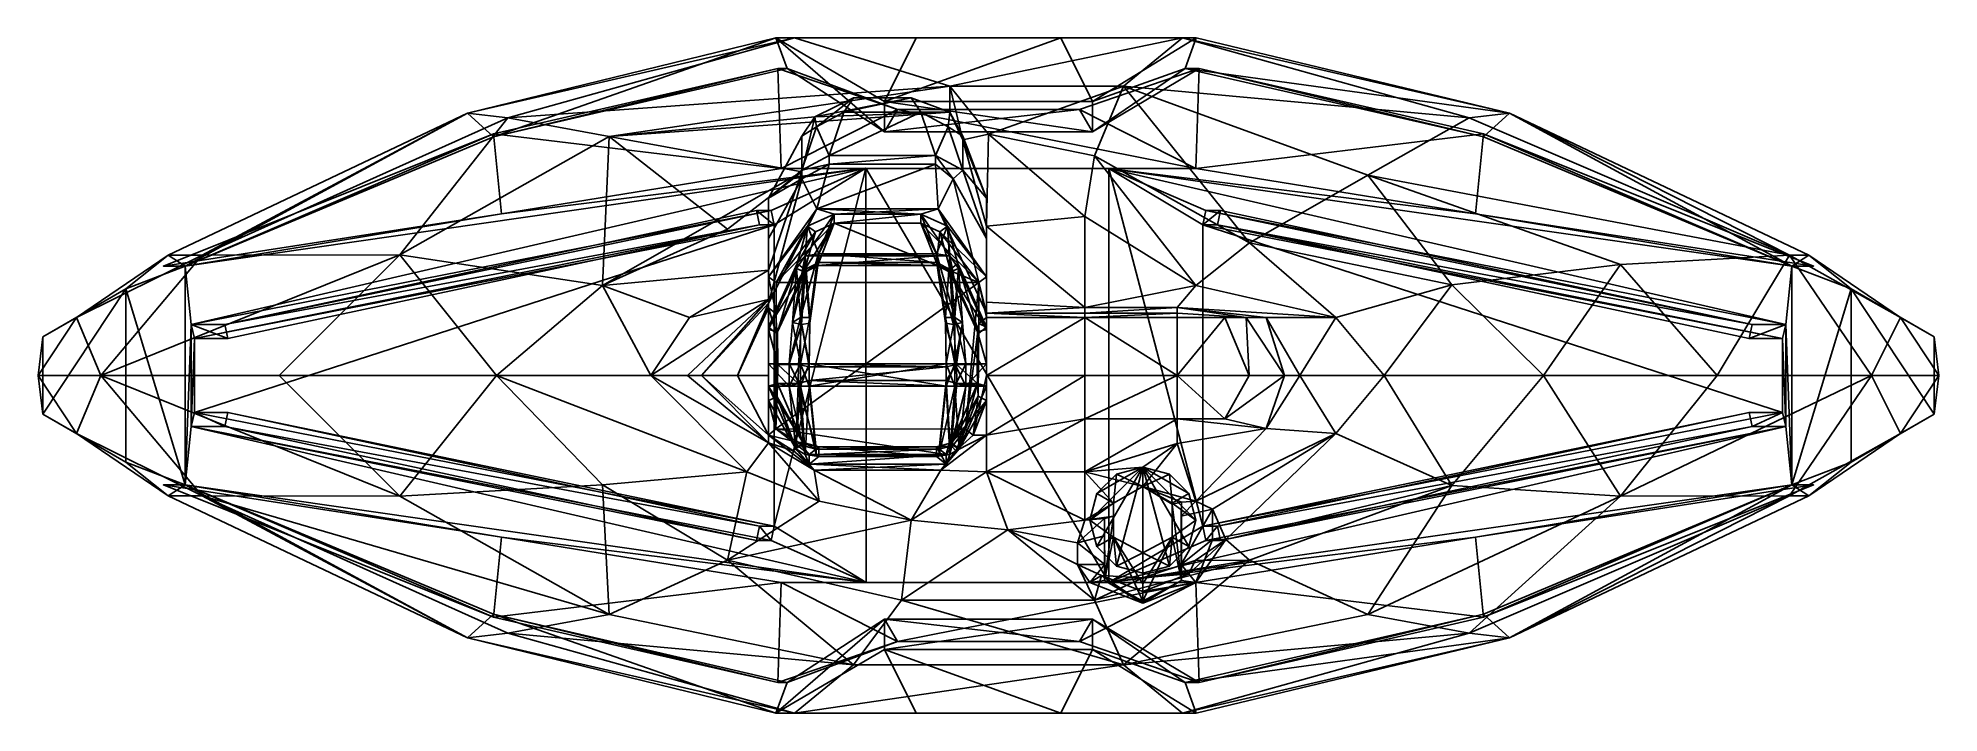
# Model space of a CAD drawing. Extents: x -9.8 to 9.8, y -3.5 to 3.5.
import ezdxf

# ---------------------------------------------------------------- set-up
doc = ezdxf.new("R2010")
doc.units = 0

msp = doc.modelspace()

# ---------------------------------------------------------------- linework, layer by layer
for points in [[(-5.13, 2.476524, 13.359423), (-5.4, 2.721455, 13.359423), (-2.2026, 3.5, 13.865599)], [(-2.0109, 3.5, 4.405722), (-2.2026, 3.5, 13.865599), (-5.4, 2.721455, 13.359423)], [(-2.0109, 3.5, 4.405722), (-5.4, 2.721455, 13.359423), (-4.98, 2.671605, 4.4165)], [(-5.13, 2.476524, 13.359423), (-2.2026, 3.5, 13.865599), (-2.08747, 3.185, 13.865599)], [(-4.98, 2.671605, 4.4165), (-0.4, 3, -1.0835), (-2.0109, 3.5, 4.405722)], [(-2.2026, 3.5, 13.865599), (-1.078817, 2.841565, 13.081091), (-1.078817, 2.528291, 13.048164)], [(-2.2026, 3.5, 13.865599), (-1.078817, 2.528291, 13.048164), (-2.08747, 3.185, 13.865599)], [(-2.2026, 3.5, 13.865599), (-0.75, 3.5, 6.816499), (-1.078817, 2.841565, 13.081091)], [(-0.75, 3.5, 6.816499), (-2.2026, 3.5, 13.865599), (-2.0109, 3.5, 4.405722)], [(-2.0109, 3.5, 4.405722), (2.0109, 3.5, 4.405722), (0.75, 3.5, 6.816499)], [(2.0109, 3.5, 4.405722), (-2.0109, 3.5, 4.405722), (-0.4, 3, -1.0835)], [(-2.0109, 3.5, 4.405722), (0.75, 3.5, 6.816499), (-0.75, 3.5, 6.816499)], [(-1.078817, 2.841565, 13.081091), (-0.75, 3.5, 6.816499), (0.75, 3.5, 6.816499)], [(-1.078817, 2.841565, 13.081091), (0.75, 3.5, 6.816499), (1.078817, 2.841565, 13.081091)], [(2.0109, 3.5, 4.405722), (-0.4, 3, -1.0835), (1.4, 3, -1.0835)], [(0.75, 3.5, 6.816499), (2.1526, 3.5, 13.865599), (1.078817, 2.841565, 13.081091)], [(0.75, 3.5, 6.816499), (2.0109, 3.5, 4.405722), (2.1526, 3.5, 13.865599)], [(1.078817, 2.841565, 13.081091), (2.1526, 3.5, 13.865599), (2.03747, 3.185, 13.865599)], [(4.98, 2.671605, 4.4165), (2.0109, 3.5, 4.405722), (1.4, 3, -1.0835)], [(2.0109, 3.5, 4.405722), (4.98, 2.671605, 4.4165), (5.4, 2.721455, 13.359423)], [(2.0109, 3.5, 4.405722), (5.4, 2.721455, 13.359423), (2.1526, 3.5, 13.865599)], [(2.03747, 3.185, 13.865599), (2.1526, 3.5, 13.865599), (5.4, 2.721455, 13.359423)], [(-2.182817, 3.185, 10.9165), (-5.13, 2.507614, 10.9165), (-5.13, 2.476524, 13.359423)], [(-2.182817, 3.185, 10.9165), (-5.13, 2.476524, 13.359423), (-2.08747, 3.185, 13.865599)], [(-2.148747, 2.1456, 10.9165), (-5.13, 2.507614, 10.9165), (-2.182817, 3.185, 10.9165)], [(-0.942617, 2.7582, 10.9165), (-2.182817, 3.185, 10.9165), (-2.08747, 3.185, 13.865599)], [(-2.182817, 3.185, 10.9165), (-0.942617, 2.7582, 10.9165), (-2.148747, 2.1456, 10.9165)], [(-0.942617, 2.7582, 10.9165), (-2.08747, 3.185, 13.865599), (-1.078817, 2.528291, 13.048164)], [(2.182817, 3.185, 10.9165), (0.942617, 2.7582, 10.9165), (1.078817, 2.528291, 13.048164)], [(2.148747, 2.1456, 10.9165), (0.942617, 2.7582, 10.9165), (2.182817, 3.185, 10.9165)], [(2.182817, 3.185, 10.9165), (1.078817, 2.528291, 13.048164), (2.03747, 3.185, 13.865599)], [(1.078817, 2.841565, 13.081091), (2.03747, 3.185, 13.865599), (1.078817, 2.528291, 13.048164)], [(2.182817, 3.185, 10.9165), (2.03747, 3.185, 13.865599), (5.13, 2.476524, 13.359423)], [(2.03747, 3.185, 13.865599), (5.4, 2.721455, 13.359423), (5.13, 2.476524, 13.359423)], [(2.148747, 2.1456, 10.9165), (2.182817, 3.185, 10.9165), (5.13, 2.507614, 10.9165)], [(2.182817, 3.185, 10.9165), (5.13, 2.476524, 13.359423), (5.13, 2.507614, 10.9165)], [(-4.98, 2.671605, 4.4165), (-3.93, 2.477165, -1.0835), (-0.4, 3, -1.0835)], [(-3.93, 2.477165, -1.0835), (-0.4, 2.7304, -3.0835), (-0.4, 3, -1.0835)], [(-0.4, 3, -1.0835), (-0.4, 2.7304, -3.0835), (-0.266667, 2.442225, -4.883501)], [(1.4, 3, -1.0835), (-0.4, 3, -1.0835), (0, 2.50291, -4.5835)], [(-0.4, 3, -1.0835), (-0.266667, 2.442225, -4.883501), (0, 2.50291, -4.5835)], [(1.4, 3, -1.0835), (0, 2.50291, -4.5835), (1.1, 2.27626, -4.5835)], [(1.4, 3, -1.0835), (1.1, 2.27626, -4.5835), (2.7042, 1.3768, -4.5835)], [(4.98, 2.671605, 4.4165), (1.4, 3, -1.0835), (3.93, 2.077165, -1.0835)], [(1.4, 3, -1.0835), (2.7042, 1.3768, -4.5835), (3.93, 2.077165, -1.0835)], [(-0.942617, 2.7582, 10.9165), (2.148747, 2.1456, 10.9165), (-2.148747, 2.1456, 10.9165)], [(-1.4, 2.8804, -3.0835), (-1.8, 2.683332, -3.0835), (-1.783333, 2.5804, -4.883501)], [(-1.8, 2.683332, -3.0835), (-1.4, 2.8804, -3.0835), (-0.8, 2.8804, -3.0835)], [(-1.8, 2.683332, -3.0835), (-0.8, 2.8804, -3.0835), (-0.4, 2.7304, -3.0835)], [(-1.4, 2.8804, -3.0835), (-1.783333, 2.5804, -4.883501), (-1.5, 2.7304, -4.883501)], [(-1.5, 2.7304, -4.883501), (-0.7, 2.7304, -4.883501), (-0.8, 2.8804, -3.0835)], [(-1.5, 2.7304, -4.883501), (-0.8, 2.8804, -3.0835), (-1.4, 2.8804, -3.0835)], [(-1.078817, 2.841565, 13.081091), (1.078817, 2.841565, 13.081091), (1.078817, 2.528291, 13.048164)], [(-1.078817, 2.841565, 13.081091), (1.078817, 2.528291, 13.048164), (-1.078817, 2.528291, 13.048164)], [(-1.078817, 2.528291, 13.048164), (1.078817, 2.528291, 13.048164), (0.942617, 2.7582, 10.9165)], [(-1.078817, 2.528291, 13.048164), (0.942617, 2.7582, 10.9165), (-0.942617, 2.7582, 10.9165)], [(-0.942617, 2.7582, 10.9165), (0.942617, 2.7582, 10.9165), (2.148747, 2.1456, 10.9165)], [(-0.7, 2.7304, -4.883501), (-0.4, 2.7304, -3.0835), (-0.8, 2.8804, -3.0835)], [(-8.325, 1.134679, 12.682499), (-8.5, 1.2469, 12.682499), (-5.4, 2.721455, 13.359423)], [(-8.150001, 1.246914, 4.4165), (-5.4, 2.721455, 13.359423), (-8.5, 1.2469, 12.682499)], [(-8.325, 1.134679, 12.682499), (-5.4, 2.721455, 13.359423), (-5.13, 2.476524, 13.359423)], [(-8.150001, 1.246914, 4.4165), (-4.98, 2.671605, 4.4165), (-5.4, 2.721455, 13.359423)], [(-4.98, 2.671605, 4.4165), (-8.150001, 1.246914, 4.4165), (-6.099999, 1.251969, -1.0835)], [(-4.98, 2.671605, 4.4165), (-6.099999, 1.251969, -1.0835), (-3.93, 2.477165, -1.0835)], [(-3.93, 2.477165, -1.0835), (-1.8, 2.683332, -3.0835), (-0.4, 2.7304, -3.0835)], [(-3.93, 2.477165, -1.0835), (-1.933333, 2.110454, -4.883501), (-1.8, 2.683332, -3.0835)], [(-1.783333, 2.5804, -4.883501), (-1.8, 2.683332, -3.0835), (-1.933333, 2.4804, -4.883501)], [(-1.933333, 2.110454, -4.883501), (-1.933333, 2.4804, -4.883501), (-1.8, 2.683332, -3.0835)], [(-1.933333, 2.1304, -8.3835), (-1.783333, 2.5804, -4.883501), (-1.933333, 2.4804, -4.883501)], [(-1.783333, 2.5804, -4.883501), (-1.933333, 2.1304, -8.3835), (-1.65, 2.2804, -8.3835)], [(-1.783333, 2.5804, -4.883501), (-1.65, 2.2804, -8.3835), (-1.5, 2.7304, -4.883501)], [(-1.65, 2.2804, -8.3835), (-0.55, 2.2804, -8.3835), (-0.7, 2.7304, -4.883501)], [(-1.65, 2.2804, -8.3835), (-0.7, 2.7304, -4.883501), (-1.5, 2.7304, -4.883501)], [(-0.416667, 2.5804, -4.883501), (-0.7, 2.7304, -4.883501), (-0.55, 2.2804, -8.3835)], [(-0.7, 2.7304, -4.883501), (-0.416667, 2.5804, -4.883501), (-0.4, 2.7304, -3.0835)], [(-0.416667, 2.5804, -4.883501), (-0.55, 2.2804, -8.3835), (-0.266667, 2.1304, -8.3835)], [(-0.416667, 2.5804, -4.883501), (-0.266667, 2.4804, -4.883501), (-0.4, 2.7304, -3.0835)], [(-0.266667, 2.1304, -8.3835), (-0.266667, 2.4804, -4.883501), (-0.416667, 2.5804, -4.883501)], [(-0.4, 2.7304, -3.0835), (-0.266667, 2.4804, -4.883501), (-0.266667, 2.442225, -4.883501)], [(8.3, 1.246914, 4.4165), (4.98, 2.671605, 4.4165), (3.93, 2.077165, -1.0835)], [(8.3, 1.246914, 4.4165), (5.4, 2.721455, 13.359423), (4.98, 2.671605, 4.4165)], [(8.325, 1.134679, 12.682499), (5.13, 2.476524, 13.359423), (5.4, 2.721455, 13.359423)], [(8.325, 1.134679, 12.682499), (5.4, 2.721455, 13.359423), (8.5, 1.2469, 12.682499)], [(8.3, 1.246914, 4.4165), (8.5, 1.2469, 12.682499), (5.4, 2.721455, 13.359423)], [(-5.13, 2.507614, 10.9165), (-8.55, 1.134679, 10.9165), (-8.325, 1.134679, 12.682499)], [(-8.55, 1.134679, 10.9165), (-5.13, 2.507614, 10.9165), (-5.046608, 1.67692, 10.9165)], [(-5.13, 2.507614, 10.9165), (-8.325, 1.134679, 12.682499), (-5.13, 2.476524, 13.359423)], [(-3.93, 2.477165, -1.0835), (-6.099999, 1.251969, -1.0835), (-4, 0.933333, -4.5835)], [(-2.148747, 2.1456, 10.9165), (-5.046608, 1.67692, 10.9165), (-5.13, 2.507614, 10.9165)], [(-3.93, 2.477165, -1.0835), (-4, 0.933333, -4.5835), (-2.7042, 1.5183, -4.5835)], [(-3.93, 2.477165, -1.0835), (-2.7042, 1.5183, -4.5835), (-1.933333, 2.110454, -4.883501)], [(-1.933333, 2.1304, -8.3835), (-1.933333, 2.4804, -4.883501), (-2.28, 1.8389, -8.383488)], [(-1.933333, 2.110454, -4.883501), (-2.28, 1.8389, -8.383488), (-1.933333, 2.4804, -4.883501)], [(0, 2.50291, -4.5835), (-0.266667, 2.442225, -4.883501), (-0.02, 1.548282, -8.3835)], [(-0.266667, 2.1304, -8.3835), (-0.02, 1.8389, -8.383501), (-0.266667, 2.4804, -4.883501)], [(-0.266667, 2.442225, -4.883501), (-0.266667, 2.4804, -4.883501), (-0.02, 1.8389, -8.383501)], [(-0.266667, 2.442225, -4.883501), (-0.02, 1.8389, -8.383501), (-0.02, 1.548282, -8.3835)], [(0, 2.50291, -4.5835), (-0.02, 1.548282, -8.3835), (1, 1.649317, -7.192058)], [(0, 2.50291, -4.5835), (1, 1.649317, -7.192058), (1.1, 2.27626, -4.5835)], [(2.148747, 2.1456, 10.9165), (5.13, 2.507614, 10.9165), (5.046608, 1.67692, 10.9165)], [(8.55, 1.134679, 10.9165), (5.046608, 1.67692, 10.9165), (5.13, 2.507614, 10.9165)], [(5.13, 2.507614, 10.9165), (5.13, 2.476524, 13.359423), (8.325, 1.134679, 12.682499)], [(5.13, 2.507614, 10.9165), (8.325, 1.134679, 12.682499), (8.55, 1.134679, 10.9165)], [(-1.65, 2.1904, -10.0815), (-1.65, 2.2804, -8.3835), (-1.933333, 2.1304, -8.3835)], [(-1.933333, 2.0404, -10.0815), (-1.78, 1.72952, -11.15088), (-1.65, 2.1904, -10.0815)], [(-1.65, 2.1904, -10.0815), (-1.933333, 2.1304, -8.3835), (-1.933333, 2.0404, -10.0815)], [(-1.78, 1.72952, -11.15088), (-0.52, 1.72952, -11.15088), (-0.55, 2.1904, -10.0815)], [(-1.78, 1.72952, -11.15088), (-0.55, 2.1904, -10.0815), (-1.65, 2.1904, -10.0815)], [(-0.55, 2.2804, -8.3835), (-1.65, 2.2804, -8.3835), (-1.65, 2.1904, -10.0815)], [(-0.55, 2.2804, -8.3835), (-1.65, 2.1904, -10.0815), (-0.55, 2.1904, -10.0815)], [(-0.366667, 2.0404, -10.0815), (-0.266667, 2.1304, -8.3835), (-0.55, 2.2804, -8.3835)], [(-0.366667, 2.0404, -10.0815), (-0.55, 2.2804, -8.3835), (-0.55, 2.1904, -10.0815)], [(-0.366667, 2.0404, -10.0815), (-0.55, 2.1904, -10.0815), (-0.52, 1.72952, -11.15088)], [(1.1, 2.27626, -4.5835), (1, 1.649317, -7.192058), (2.150012, 0.933771, -7.0835)], [(1.1, 2.27626, -4.5835), (2.150012, 0.933771, -7.0835), (2.7042, 1.3768, -4.5835)], [(-5.046608, 1.67692, 10.9165), (-1.271473, 2.1512, 14.116501), (-8.325, 1.134679, 12.682499)], [(-1.271473, 2.1512, 14.116501), (-8.261237, 0.529761, 12.695421), (-8.325, 1.134679, 12.682499)], [(-1.271473, 2.1512, 14.116501), (-2.251093, 1.710396, 13.913376), (-8.261237, 0.529761, 12.695421)], [(-2.148747, 2.1456, 10.9165), (-1.271473, 2.1512, 14.116501), (-5.046608, 1.67692, 10.9165)], [(-4, 0.933333, -4.5835), (-2.28, 1.093903, -8.383488), (-1.933333, 2.110454, -4.883501)], [(-4, 0.933333, -4.5835), (-1.933333, 2.110454, -4.883501), (-2.7042, 1.5183, -4.5835)], [(-2.28, 1.8389, -8.383488), (-1.933333, 2.0404, -10.0815), (-1.933333, 2.1304, -8.3835)], [(-1.933333, 2.110454, -4.883501), (-2.28, 1.093903, -8.383488), (-2.28, 1.8389, -8.383488)], [(-2.28, 0.750002, -11.1435), (-1.78, 1.72952, -11.15088), (-1.933333, 2.0404, -10.0815)], [(-2.28, 1.8389, -8.383488), (-2.28, 1.419936, -9.943501), (-1.933333, 2.0404, -10.0815)], [(-2.28, 0.750002, -11.1435), (-1.933333, 2.0404, -10.0815), (-2.28, 1.419936, -9.943501)], [(-1.271473, 2.1512, 14.116501), (-2.219906, 1.563673, 13.919695), (-2.251093, 1.710396, 13.913376)], [(-1.271473, 2.1512, 14.116501), (-1.268747, -2.1456, 14.116501), (-2.219906, -1.563673, 13.919695)], [(-1.271473, 2.1512, 14.116501), (-2.219906, -1.563673, 13.919695), (-2.219906, 1.563673, 13.919695)], [(-2.148747, 2.1456, 10.9165), (1.248747, 2.1456, 14.116501), (-1.271473, 2.1512, 14.116501)], [(-2.148747, 2.1456, 10.9165), (2.148747, 2.1456, 10.9165), (1.248747, 2.1456, 14.116501)], [(-1.271473, 2.1512, 14.116501), (1.248747, 2.1456, 14.116501), (1.248747, -2.1456, 14.116501)], [(-1.271473, 2.1512, 14.116501), (1.248747, -2.1456, 14.116501), (-1.268747, -2.1456, 14.116501)], [(-0.02, 0.647093, -11.1435), (-0.366667, 2.0404, -10.0815), (-0.52, 1.72952, -11.15088)], [(-0.02, 1.419936, -9.943501), (-0.266667, 2.1304, -8.3835), (-0.366667, 2.0404, -10.0815)], [(-0.02, 0.647093, -11.1435), (-0.02, 1.419936, -9.943501), (-0.366667, 2.0404, -10.0815)], [(-0.02, 1.419936, -9.943501), (-0.02, 1.8389, -8.383501), (-0.266667, 2.1304, -8.3835)], [(5.046608, 1.67692, 10.9165), (1.248747, 2.1456, 14.116501), (2.148747, 2.1456, 10.9165)], [(5.046608, 1.67692, 10.9165), (8.325, 1.134679, 12.682499), (1.248747, 2.1456, 14.116501)], [(1.248747, 2.1456, 14.116501), (2.219906, 1.563673, 13.919695), (2.219906, -1.563673, 13.919695)], [(1.248747, 2.1456, 14.116501), (2.251093, 1.710396, 13.913376), (2.219906, 1.563673, 13.919695)], [(1.248747, 2.1456, 14.116501), (8.325, 1.134679, 12.682499), (8.261237, 0.529761, 12.695421)], [(1.248747, 2.1456, 14.116501), (2.219906, -1.563673, 13.919695), (1.248747, -2.1456, 14.116501)], [(1.248747, 2.1456, 14.116501), (8.261237, 0.529761, 12.695421), (2.251093, 1.710396, 13.913376)], [(3.93, 2.077165, -1.0835), (2.7042, 1.3768, -4.5835), (4.8, 0.93913, -4.5835)], [(8.3, 1.246914, 4.4165), (3.93, 2.077165, -1.0835), (6.55, 1.151969, -1.0835)], [(3.93, 2.077165, -1.0835), (4.8, 0.93913, -4.5835), (6.55, 1.151969, -1.0835)], [(-2.28, 1.419936, -9.943501), (-2.28, 1.8389, -8.383488), (-2.28, 1.093903, -8.383488)], [(-0.02, 1.419936, -9.943501), (-0.02, 1.548282, -8.3835), (-0.02, 1.8389, -8.383501)], [(-5.046608, 1.67692, 10.9165), (-8.325, 1.134679, 12.682499), (-8.55, 1.134679, 10.9165)], [(-7.913223, 0.529761, 13.755222), (-8.261237, 0.529761, 12.695421), (-2.251093, 1.710396, 13.913376)], [(-7.913223, 0.529761, 13.755222), (-2.403079, 1.710396, 15.373177), (-2.371892, 1.563673, 15.379496)], [(-7.913223, 0.529761, 13.755222), (-2.251093, 1.710396, 13.913376), (-2.403079, 1.710396, 15.373177)], [(-2.403079, 1.710396, 15.373177), (-2.251093, 1.710396, 13.913376), (-2.219906, 1.563673, 13.919695)], [(-2.403079, 1.710396, 15.373177), (-2.219906, 1.563673, 13.919695), (-2.371892, 1.563673, 15.379496)], [(-2.28, 0.750002, -11.1435), (-2.28, 1.024212, -11.443501), (-1.78, 1.72952, -11.15088)], [(-1.874211, 1.55, -11.5435), (-1.78, 1.72952, -11.15088), (-2.28, 1.024212, -11.443501)], [(-1.78, 1.72952, -11.15088), (-2.28, 1.024212, -11.443501), (-2.28, 0.750002, -11.1435)], [(-2.28, 1.024212, -11.443501), (-1.78, 1.72952, -11.15088), (-1.874211, 1.55, -11.5435)], [(-1.599969, 1.578454, -10.433156), (-1.794528, 1.490471, -11.533155), (-2.200318, 0.964683, -11.433156)], [(-1.599969, 1.578454, -10.433156), (-2.200318, 0.964683, -11.433156), (-2.200275, 0.964653, -10.433156)], [(-0.099682, 0.964652, -10.433156), (-1.599969, 1.578454, -10.433156), (-2.200275, 0.964653, -10.433156)], [(-1.6, 1.578495, -11.614199), (-1.76, 1.170442, -12.962102), (-1.902835, 1.100471, -12.943156)], [(-1.6, 1.578495, -11.614199), (-1.902835, 1.100471, -12.943156), (-1.794528, 1.490471, -11.533155)], [(-1.6, 1.674105, -11.6435), (-1.76, 1.261895, -13.0035), (-1.9, 1.24, -13.0835)], [(-1.6, 1.674105, -11.6435), (-1.9, 1.24, -13.0835), (-1.874211, 1.55, -11.5435)], [(-1.874211, 1.55, -11.5435), (-1.6, 1.674105, -11.6435), (-1.78, 1.72952, -11.15088)], [(-1.78, 1.72952, -11.15088), (-1.6, 1.674105, -11.6435), (-1.874211, 1.55, -11.5435)], [(-1.874211, 1.55, -11.5435), (-1.76, 1.261895, -13.0035), (-1.6, 1.674105, -11.6435)], [(-1.599969, 1.578454, -10.433156), (-1.6, 1.578495, -11.614199), (-1.794528, 1.490471, -11.533155)], [(-1.78, 1.72952, -11.15088), (-1.6, 1.674105, -11.6435), (-0.7, 1.674105, -11.6435)], [(-1.78, 1.72952, -11.15088), (-0.7, 1.674105, -11.6435), (-0.52, 1.72952, -11.15088)], [(-0.52, 1.72952, -11.15088), (-1.6, 1.674105, -11.6435), (-1.78, 1.72952, -11.15088)], [(-1.6, 1.578495, -11.614199), (-1.6, 1.674105, -11.6435), (-1.76, 1.261895, -13.0035)], [(-1.6, 1.578495, -11.614199), (-1.76, 1.261895, -13.0035), (-1.76, 1.170442, -12.962102)], [(-0.52, 1.72952, -11.15088), (-0.7, 1.674105, -11.6435), (-1.6, 1.674105, -11.6435)], [(-1.6, 1.578495, -11.614199), (-0.7, 1.578495, -11.614199), (-0.7, 1.674105, -11.6435)], [(-1.6, 1.578495, -11.614199), (-0.7, 1.674105, -11.6435), (-1.6, 1.674105, -11.6435)], [(-0.699988, 1.578454, -10.433156), (-0.7, 1.578495, -11.614199), (-1.6, 1.578495, -11.614199)], [(-0.699988, 1.578454, -10.433156), (-1.6, 1.578495, -11.614199), (-1.599969, 1.578454, -10.433156)], [(-0.099682, 0.964652, -10.433156), (-0.699988, 1.578454, -10.433156), (-1.599969, 1.578454, -10.433156)], [(-0.425789, 1.55, -11.5435), (-0.52, 1.72952, -11.15088), (-0.7, 1.674105, -11.6435)], [(-0.7, 1.674105, -11.6435), (-0.52, 1.72952, -11.15088), (-0.425789, 1.55, -11.5435)], [(-0.425789, 1.55, -11.5435), (-0.7, 1.674105, -11.6435), (-0.54, 1.261895, -13.0035)], [(-0.4, 1.24, -13.0835), (-0.54, 1.261895, -13.0035), (-0.7, 1.674105, -11.6435)], [(-0.4, 1.24, -13.0835), (-0.7, 1.674105, -11.6435), (-0.425789, 1.55, -11.5435)], [(-0.7, 1.578495, -11.614199), (-0.54, 1.261895, -13.0035), (-0.7, 1.674105, -11.6435)], [(-0.699988, 1.578454, -10.433156), (-0.505472, 1.490471, -11.533155), (-0.7, 1.578495, -11.614199)], [(-0.54, 1.170442, -12.962102), (-0.7, 1.578495, -11.614199), (-0.505472, 1.490471, -11.533155)], [(-0.7, 1.578495, -11.614199), (-0.54, 1.170442, -12.962102), (-0.54, 1.261895, -13.0035)], [(-0.099682, 0.964652, -10.433156), (-0.505472, 1.490471, -11.533155), (-0.699988, 1.578454, -10.433156)], [(-0.52, 1.72952, -11.15088), (-0.02, 1.024212, -11.443501), (-0.02, 0.647093, -11.1435)], [(-0.425789, 1.55, -11.5435), (-0.02, 1.024212, -11.443501), (-0.52, 1.72952, -11.15088)], [(-0.02, 0.647093, -11.1435), (-0.02, 1.024212, -11.443501), (-0.52, 1.72952, -11.15088)], [(-0.52, 1.72952, -11.15088), (-0.02, 1.024212, -11.443501), (-0.425789, 1.55, -11.5435)], [(1, 0.704993, -10.199901), (1, 1.649317, -7.192058), (-0.02, 1.548282, -8.3835)], [(2.150012, 0.933771, -7.0835), (1, 1.649317, -7.192058), (1, 0.704993, -10.199901)], [(2.403079, 1.710396, 15.373177), (2.371892, 1.563673, 15.379496), (2.219906, 1.563673, 13.919695)], [(2.403079, 1.710396, 15.373177), (2.219906, 1.563673, 13.919695), (2.251093, 1.710396, 13.913376)], [(7.913223, 0.529761, 13.755222), (2.403079, 1.710396, 15.373177), (2.251093, 1.710396, 13.913376)], [(7.913223, 0.529761, 13.755222), (2.251093, 1.710396, 13.913376), (8.261237, 0.529761, 12.695421)], [(7.913223, 0.529761, 13.755222), (2.371892, 1.563673, 15.379496), (2.403079, 1.710396, 15.373177)], [(5.046608, 1.67692, 10.9165), (8.55, 1.134679, 10.9165), (8.325, 1.134679, 12.682499)], [(-2.371892, 1.563673, 15.379496), (-2.219906, 1.563673, 13.919695), (-8.23005, 0.383039, 12.70174)], [(-2.371892, 1.563673, 15.379496), (-8.23005, 0.383039, 12.70174), (-7.882035, 0.383039, 13.761541)], [(-2.219906, 1.563673, 13.919695), (-2.219906, -1.563673, 13.919695), (-8.23005, -0.383039, 12.70174)], [(-2.219906, 1.563673, 13.919695), (-8.23005, -0.383039, 12.70174), (-8.23005, 0.383039, 12.70174)], [(-7.913223, 0.529761, 13.755222), (-2.371892, 1.563673, 15.379496), (-7.882035, 0.383039, 13.761541)], [(-2.200318, 0.964683, -11.433156), (-1.874211, 1.55, -11.5435), (-2.28, 1.024212, -11.443501)], [(-2.28, 1.419936, -9.943501), (-2.28, 0.788998, -9.943493), (-2.28, 0.750002, -11.1435)], [(-2.28, 1.419936, -9.943501), (-2.28, 1.093903, -8.383488), (-2.28, 0.788998, -9.943493)], [(-2.200318, 0.964683, -11.433156), (-1.794528, 1.490471, -11.533155), (-1.874211, 1.55, -11.5435)], [(-1.9, 1.24, -13.0835), (-1.874211, 1.55, -11.5435), (-1.982517, 1.16, -12.953501)], [(-1.982517, 1.16, -12.953501), (-1.874211, 1.55, -11.5435), (-1.9, 1.24, -13.0835)], [(-1.794528, 1.490471, -11.533155), (-1.982517, 1.16, -12.953501), (-1.874211, 1.55, -11.5435)], [(-1.794528, 1.490471, -11.533155), (-1.902835, 1.100471, -12.943156), (-1.982517, 1.16, -12.953501)], [(-1.874211, 1.55, -11.5435), (-1.9, 1.24, -13.0835), (-1.76, 1.261895, -13.0035)], [(-0.425789, 1.55, -11.5435), (-0.54, 1.261895, -13.0035), (-0.4, 1.24, -13.0835)], [(-0.54, 1.170442, -12.962102), (-0.505472, 1.490471, -11.533155), (-0.397166, 1.100471, -12.943156)], [(-0.397166, 1.100471, -12.943156), (-0.505472, 1.490471, -11.533155), (-0.425789, 1.55, -11.5435)], [(-0.505472, 1.490471, -11.533155), (-0.02, 1.024212, -11.443501), (-0.425789, 1.55, -11.5435)], [(-0.099682, 0.964652, -10.433156), (-0.099682, 0.964683, -11.433156), (-0.505472, 1.490471, -11.533155)], [(-0.505472, 1.490471, -11.533155), (-0.099682, 0.964683, -11.433156), (-0.02, 1.024212, -11.443501)], [(-0.4, 1.24, -13.0835), (-0.317483, 1.16, -12.953501), (-0.425789, 1.55, -11.5435)], [(-0.425789, 1.55, -11.5435), (-0.317483, 1.16, -12.953501), (-0.4, 1.24, -13.0835)], [(-0.397166, 1.100471, -12.943156), (-0.425789, 1.55, -11.5435), (-0.317483, 1.16, -12.953501)], [(-0.02, 1.419936, -9.943501), (-0.02, 0.760521, -9.943501), (-0.02, 1.548282, -8.3835)], [(1, 0.704993, -10.199901), (-0.02, 1.548282, -8.3835), (-0.02, 0.760521, -9.943501)], [(-0.02, 0.647093, -11.1435), (-0.02, 0.760521, -9.943501), (-0.02, 1.419936, -9.943501)], [(2.371892, 1.563673, 15.379496), (8.23005, 0.383039, 12.70174), (2.219906, 1.563673, 13.919695)], [(2.219906, 1.563673, 13.919695), (8.23005, 0.383039, 12.70174), (8.23005, -0.383039, 12.70174)], [(2.219906, 1.563673, 13.919695), (8.23005, -0.383039, 12.70174), (2.219906, -1.563673, 13.919695)], [(7.913223, 0.529761, 13.755222), (7.882035, 0.383039, 13.761541), (2.371892, 1.563673, 15.379496)], [(2.371892, 1.563673, 15.379496), (7.882035, 0.383039, 13.761541), (8.23005, 0.383039, 12.70174)], [(-9.450001, 0.6, 10.9165), (-9.2, 0, 4.4165), (-8.150001, 1.246914, 4.4165)], [(-8.150001, 1.246914, 4.4165), (-8.5, 1.2469, 12.682499), (-9.450001, 0.6, 10.9165)], [(-8.5, 1.2469, 12.682499), (-8.938729, 0.897697, 12.577099), (-9.450001, 0.6, 10.9165)], [(-6.099999, 1.251969, -1.0835), (-8.150001, 1.246914, 4.4165), (-9.2, 0, 4.4165)], [(-6.099999, 1.251969, -1.0835), (-9.2, 0, 4.4165), (-7.35, 0, -1.0835)], [(-8.938729, 0.897697, 12.577099), (-8.5, 1.2469, 12.682499), (-8.325, 1.134679, 12.682499)], [(-6.099999, 1.251969, -1.0835), (-7.35, 0, -1.0835), (-5.1, 0, -4.5835)], [(-6.099999, 1.251969, -1.0835), (-5.1, 0, -4.5835), (-4, 0.933333, -4.5835)], [(-1.9, 1.24, -13.0835), (-1.98805, 1.11, -13.0435), (-2.030966, 0.55, -13.7335)], [(-1.9, 1.24, -13.0835), (-2.030966, 0.55, -13.7335), (-1.95, 0.6, -13.823501)], [(-1.9, 1.24, -13.0835), (-1.982517, 1.16, -12.953501), (-1.98805, 1.11, -13.0435)], [(-1.98805, 1.11, -13.0435), (-1.982517, 1.16, -12.953501), (-1.9, 1.24, -13.0835)], [(-1.95, 0.6, -13.823501), (-1.98805, 1.11, -13.0435), (-1.9, 1.24, -13.0835)], [(-1.9, 1.24, -13.0835), (-1.95, 0.6, -13.823501), (-1.853182, 0.6, -13.823501)], [(-1.769091, 1.24, -13.0835), (-1.853182, 0.6, -13.823501), (-1.95, 0.6, -13.823501)], [(-1.769091, 1.24, -13.0835), (-1.95, 0.6, -13.823501), (-1.9, 1.24, -13.0835)], [(-1.9, 1.24, -13.0835), (-1.769091, 1.24, -13.0835), (-1.76, 1.261895, -13.0035)], [(-1.76, 1.261895, -13.0035), (-1.769091, 1.24, -13.0835), (-1.9, 1.24, -13.0835)], [(-1.9, 1.24, -13.0835), (-1.853182, 0.6, -13.823501), (-1.769091, 1.24, -13.0835)], [(-1.853182, 0.544385, -13.740393), (-1.769091, 1.139364, -13.038085), (-1.769091, 1.24, -13.0835)], [(-1.853182, 0.544385, -13.740393), (-1.769091, 1.24, -13.0835), (-1.853182, 0.6, -13.823501)], [(-1.769091, 1.24, -13.0835), (-1.76, 1.261895, -13.0035), (-0.54, 1.261895, -13.0035)], [(-0.530909, 1.24, -13.0835), (-1.76, 1.261895, -13.0035), (-1.769091, 1.24, -13.0835)], [(-1.769091, 1.24, -13.0835), (-0.54, 1.261895, -13.0035), (-0.530909, 1.24, -13.0835)], [(-1.769091, 1.139364, -13.038085), (-0.530909, 1.139364, -13.038085), (-0.530909, 1.24, -13.0835)], [(-1.769091, 1.139364, -13.038085), (-0.530909, 1.24, -13.0835), (-1.769091, 1.24, -13.0835)], [(-0.530909, 1.24, -13.0835), (-0.54, 1.261895, -13.0035), (-1.76, 1.261895, -13.0035)], [(-0.54, 1.170442, -12.962102), (-1.76, 1.170442, -12.962102), (-1.76, 1.261895, -13.0035)], [(-0.54, 1.170442, -12.962102), (-1.76, 1.261895, -13.0035), (-0.54, 1.261895, -13.0035)], [(-0.4, 1.24, -13.0835), (-0.54, 1.261895, -13.0035), (-0.530909, 1.24, -13.0835)], [(-0.530909, 1.24, -13.0835), (-0.54, 1.261895, -13.0035), (-0.4, 1.24, -13.0835)], [(-0.4, 1.24, -13.0835), (-0.530909, 1.24, -13.0835), (-0.446818, 0.6, -13.823501)], [(-0.35, 0.6, -13.823501), (-0.446818, 0.6, -13.823501), (-0.530909, 1.24, -13.0835)], [(-0.35, 0.6, -13.823501), (-0.530909, 1.24, -13.0835), (-0.4, 1.24, -13.0835)], [(-0.530909, 1.139364, -13.038085), (-0.446818, 0.6, -13.823501), (-0.530909, 1.24, -13.0835)], [(-0.4, 1.24, -13.0835), (-0.446818, 0.6, -13.823501), (-0.35, 0.6, -13.823501)], [(-0.4, 1.24, -13.0835), (-0.31195, 1.11, -13.0435), (-0.317483, 1.16, -12.953501)], [(-0.4, 1.24, -13.0835), (-0.35, 0.6, -13.823501), (-0.269034, 0.55, -13.7335)], [(-0.317483, 1.16, -12.953501), (-0.31195, 1.11, -13.0435), (-0.4, 1.24, -13.0835)], [(-0.4, 1.24, -13.0835), (-0.269034, 0.55, -13.7335), (-0.31195, 1.11, -13.0435)], [(-0.31195, 1.11, -13.0435), (-0.35, 0.6, -13.823501), (-0.4, 1.24, -13.0835)], [(2.7042, 1.3768, -4.5835), (2.150012, 0.933771, -7.0835), (3.6, 0.6, -7.0835)], [(2.7042, 1.3768, -4.5835), (3.6, 0.6, -7.0835), (4.8, 0.93913, -4.5835)], [(8.3, 1.246914, 4.4165), (6.55, 1.151969, -1.0835), (7.55, 0, -1.0835)], [(8.3, 1.246914, 4.4165), (7.55, 0, -1.0835), (9.15, 0, 4.4165)], [(8.3, 1.246914, 4.4165), (9.15, 0, 4.4165), (9.450001, 0.6, 10.9165)], [(9.450001, 0.6, 10.9165), (8.5, 1.2469, 12.682499), (8.3, 1.246914, 4.4165)], [(8.938729, 0.897697, 12.577099), (8.325, 1.134679, 12.682499), (8.5, 1.2469, 12.682499)], [(8.5, 1.2469, 12.682499), (9.450001, 0.6, 10.9165), (8.938729, 0.897697, 12.577099)], [(-8.325, -1.134679, 12.682499), (-8.938729, 0.897697, 12.577099), (-8.325, 1.134679, 12.682499)], [(-8.261237, 0.529761, 12.695421), (-8.325, -1.134679, 12.682499), (-8.325, 1.134679, 12.682499)], [(-3.1, 0.6, -8.5835), (-2.28, 1.093903, -8.383488), (-4, 0.933333, -4.5835)], [(-2.28, 1.093903, -8.383488), (-3.1, 0.6, -8.5835), (-2.28, 0.788998, -9.943493)], [(-1.98805, 1.11, -13.0435), (-1.982517, 1.16, -12.953501), (-2.28, 0.5, -12.8535)], [(-2.28, 0.476842, -12.943501), (-2.28, 0.5, -12.8535), (-1.982517, 1.16, -12.953501)], [(-2.28, 0.476842, -12.943501), (-1.982517, 1.16, -12.953501), (-1.98805, 1.11, -13.0435)], [(-1.902835, 1.100471, -12.943156), (-2.28, 0.5, -12.8535), (-1.982517, 1.16, -12.953501)], [(-1.98805, 1.11, -13.0435), (-2.28, 0.5, -12.8535), (-2.28, 0.476842, -12.943501)], [(-2.185785, 0.454463, -12.918548), (-1.98805, 1.11, -13.0435), (-2.28, 0.476842, -12.943501)], [(-1.902835, 1.100471, -12.943156), (-2.200318, 0.440471, -12.843156), (-2.28, 0.5, -12.8535)], [(-2.28, 0.7, -12.2835), (-2.28, 1.024212, -11.443501), (-2.28, 0.750002, -11.1435)], [(-2.28, 0.750002, -11.1435), (-2.28, 1.024212, -11.443501), (-2.28, 0.7, -12.2835)], [(-2.200318, 0.640471, -12.273155), (-2.200318, 0.964683, -11.433156), (-2.28, 1.024212, -11.443501)], [(-2.200318, 0.640471, -12.273155), (-2.28, 1.024212, -11.443501), (-2.28, 0.7, -12.2835)], [(-1.898633, 1.072676, -13.018769), (-2.200318, 0.440471, -12.843156), (-1.902835, 1.100471, -12.943156)], [(-1.898633, 1.072676, -13.018769), (-2.185785, 0.454463, -12.918548), (-2.200318, 0.440471, -12.843156)], [(-2.185785, 0.454463, -12.918548), (-1.898633, 1.072676, -13.018769), (-1.98805, 1.11, -13.0435)], [(-1.95, 0.6, -13.823501), (-2.030966, 0.55, -13.7335), (-1.98805, 1.11, -13.0435)], [(-1.898633, 1.072676, -13.018769), (-2.030966, 0.55, -13.7335), (-1.98805, 1.11, -13.0435)], [(-1.898633, 1.072676, -13.018769), (-1.936751, 0.527621, -13.708548), (-2.030966, 0.55, -13.7335)], [(-1.853182, 0.544385, -13.740393), (-1.936751, 0.527621, -13.708548), (-1.898633, 1.072676, -13.018769)], [(-1.76, 1.170442, -12.962102), (-1.898633, 1.072676, -13.018769), (-1.902835, 1.100471, -12.943156)], [(-1.76, 1.170442, -12.962102), (-1.769091, 1.139364, -13.038085), (-1.898633, 1.072676, -13.018769)], [(-1.853182, 0.544385, -13.740393), (-1.898633, 1.072676, -13.018769), (-1.769091, 1.139364, -13.038085)], [(-0.530909, 1.139364, -13.038085), (-1.769091, 1.139364, -13.038085), (-1.76, 1.170442, -12.962102)], [(-0.530909, 1.139364, -13.038085), (-1.76, 1.170442, -12.962102), (-0.54, 1.170442, -12.962102)], [(-0.397166, 1.100471, -12.943156), (-0.530909, 1.139364, -13.038085), (-0.54, 1.170442, -12.962102)], [(-0.36325, 0.527621, -13.708549), (-0.446818, 0.544385, -13.740393), (-0.530909, 1.139364, -13.038085)], [(-0.36325, 0.527621, -13.708549), (-0.530909, 1.139364, -13.038085), (-0.401367, 1.072676, -13.018769)], [(-0.397166, 1.100471, -12.943156), (-0.401367, 1.072676, -13.018769), (-0.530909, 1.139364, -13.038085)], [(-0.530909, 1.139364, -13.038085), (-0.446818, 0.544385, -13.740393), (-0.446818, 0.6, -13.823501)], [(-0.36325, 0.527621, -13.708549), (-0.401367, 1.072676, -13.018769), (-0.31195, 1.11, -13.0435)], [(-0.401367, 1.072676, -13.018769), (-0.02, 0.476842, -12.943501), (-0.31195, 1.11, -13.0435)], [(-0.114216, 0.454463, -12.91855), (-0.401367, 1.072676, -13.018769), (-0.397166, 1.100471, -12.943156)], [(-0.401367, 1.072676, -13.018769), (-0.114216, 0.454463, -12.91855), (-0.02, 0.476842, -12.943501)], [(-0.099682, 0.440471, -12.843156), (-0.397166, 1.100471, -12.943156), (-0.317483, 1.16, -12.953501)], [(-0.114216, 0.454463, -12.91855), (-0.397166, 1.100471, -12.943156), (-0.099682, 0.440471, -12.843156)], [(-0.36325, 0.527621, -13.708549), (-0.31195, 1.11, -13.0435), (-0.269034, 0.55, -13.7335)], [(-0.31195, 1.11, -13.0435), (-0.269034, 0.55, -13.7335), (-0.35, 0.6, -13.823501)], [(-0.317483, 1.16, -12.953501), (-0.02, 0.5, -12.8535), (-0.02, 0.476842, -12.943501)], [(-0.31195, 1.11, -13.0435), (-0.02, 0.5, -12.8535), (-0.317483, 1.16, -12.953501)], [(-0.317483, 1.16, -12.953501), (-0.02, 0.476842, -12.943501), (-0.31195, 1.11, -13.0435)], [(-0.099682, 0.440471, -12.843156), (-0.317483, 1.16, -12.953501), (-0.02, 0.5, -12.8535)], [(-0.31195, 1.11, -13.0435), (-0.02, 0.476842, -12.943501), (-0.02, 0.5, -12.8535)], [(-0.099682, 0.964683, -11.433156), (-0.02, 0.599993, -12.5335), (-0.02, 1.024212, -11.443501)], [(-0.02, 1.024212, -11.443501), (-0.02, 0.599993, -11.9835), (-0.02, 0.647093, -11.1435)], [(-0.02, 0.599993, -12.5335), (-0.02, 0.599993, -11.9835), (-0.02, 1.024212, -11.443501)], [(-0.02, 0.647093, -11.1435), (-0.02, 0.599993, -11.9835), (-0.02, 1.024212, -11.443501)], [(-0.02, 1.024212, -11.443501), (-0.02, 0.599993, -11.9835), (-0.02, 0.599993, -12.5335)], [(5.75, 0, -4.5835), (6.55, 1.151969, -1.0835), (4.8, 0.93913, -4.5835)], [(5.75, 0, -4.5835), (7.55, 0, -1.0835), (6.55, 1.151969, -1.0835)], [(8.261237, 0.529761, 12.695421), (8.325, 1.134679, 12.682499), (8.325, -1.134679, 12.682499)], [(8.325, -1.134679, 12.682499), (8.325, 1.134679, 12.682499), (8.938729, 0.897697, 12.577099)], [(-8.938729, 0.897697, 12.577099), (-8.938729, -0.897697, 12.577099), (-9.8, -0.4, 14.0165)], [(-8.938729, 0.897697, 12.577099), (-9.8, -0.4, 14.0165), (-9.8, 0.4, 14.0165)], [(-9.450001, 0.6, 10.9165), (-8.938729, 0.897697, 12.577099), (-9.8, 0.4, 14.0165)], [(-8.325, -1.134679, 12.682499), (-8.938729, -0.897697, 12.577099), (-8.938729, 0.897697, 12.577099)], [(-4, 0.933333, -4.5835), (-5.1, 0, -4.5835), (-3.5, 0, -8.5835)], [(-4, 0.933333, -4.5835), (-3.5, 0, -8.5835), (-3.1, 0.6, -8.5835)], [(-3.5, 0, -8.5835), (-3.119086, 0, -10.199901), (-2.28, 0.788998, -9.943493)], [(-3.5, 0, -8.5835), (-2.28, 0.788998, -9.943493), (-3.1, 0.6, -8.5835)], [(-2.28, 0.788998, -9.943493), (-3.119086, 0, -10.199901), (-2.97584, 0, -11.3835)], [(-2.28, 0.788998, -9.943493), (-2.97584, 0, -11.3835), (-2.28, 0.750002, -11.6435)], [(-2.204725, -0.552207, -12.175245), (-2.200318, 0.964683, -11.433156), (-2.200318, 0.640471, -12.273155)], [(-2.200275, 0.964653, -10.433156), (-2.200318, 0.964683, -11.433156), (-2.204725, -0.552207, -12.175245)], [(-2.200275, 0.964653, -10.433156), (-2.204725, -0.552207, -12.175245), (-2.204682, -0.552211, -10.433156)], [(-2.204682, -0.552211, -10.433156), (-0.099682, 0.964652, -10.433156), (-2.200275, 0.964653, -10.433156)], [(-2.204682, -0.552211, -10.433156), (-0.239024, -0.55582, -10.433156), (-0.099682, 0.964652, -10.433156)], [(-0.239024, -0.55582, -10.433156), (-0.239026, -0.555815, -12.184218), (-0.099682, 0.964683, -11.433156)], [(-0.239026, -0.555815, -12.184218), (-0.099682, 0.540464, -12.523155), (-0.099682, 0.964683, -11.433156)], [(-0.239024, -0.55582, -10.433156), (-0.099682, 0.964683, -11.433156), (-0.099682, 0.964652, -10.433156)], [(-0.099682, 0.964683, -11.433156), (-0.099682, 0.540464, -12.523155), (-0.02, 0.599993, -12.5335)], [(2.150012, 0.933771, -7.0835), (1, 0.704993, -10.199901), (1.955779, 0.704993, -10.199901)], [(3.6, 0.6, -7.0835), (2.150012, 0.933771, -7.0835), (1.955779, 0.704993, -10.199901)], [(4.1, 0, -7.133501), (4.8, 0.93913, -4.5835), (3.6, 0.6, -7.0835)], [(4.1, 0, -7.133501), (5.75, 0, -4.5835), (4.8, 0.93913, -4.5835)], [(8.325, -1.134679, 12.682499), (8.938729, 0.897697, 12.577099), (8.938729, -0.897697, 12.577099)], [(8.938729, 0.897697, 12.577099), (9.8, 0.4, 14.0165), (9.8, -0.4, 14.0165)], [(8.938729, 0.897697, 12.577099), (9.8, -0.4, 14.0165), (8.938729, -0.897697, 12.577099)], [(9.450001, 0.6, 10.9165), (9.8, 0.4, 14.0165), (8.938729, 0.897697, 12.577099)], [(-9.85, 0, 10.9165), (-9.2, 0, 4.4165), (-9.450001, 0.6, 10.9165)], [(-9.450001, 0.6, 10.9165), (-9.8, 0.4, 14.0165), (-9.85, 0, 10.9165)], [(-2.28, 0.750002, -11.6435), (-2.97584, 0, -11.3835), (-2.6, 0, -12.0835)], [(-2.28, 0.750002, -11.6435), (-2.6, 0, -12.0835), (-2.28, 0.7, -12.2835)], [(-2.6, 0, -12.0835), (-2.28, -0.000014, -12.476789), (-2.28, 0.7, -12.2835)], [(-2.28, 0.5, -12.8535), (-2.28, 0.7, -12.2835), (-2.28, -0.000014, -12.476789)], [(-2.28, -0.000014, -12.476789), (-2.28, 0.7, -12.2835), (-2.28, 0.5, -12.8535)], [(-2.200318, 0.440471, -12.843156), (-2.200318, 0.640471, -12.273155), (-2.28, 0.7, -12.2835)], [(-2.200318, 0.440471, -12.843156), (-2.28, 0.7, -12.2835), (-2.28, 0.5, -12.8535)], [(-2.204725, -0.552207, -12.175245), (-2.200318, 0.640471, -12.273155), (-2.189855, -0.221045, -12.904625)], [(-2.200318, 0.640471, -12.273155), (-2.200318, 0.440471, -12.843156), (-2.185923, -0.084466, -12.961194)], [(-2.200318, 0.640471, -12.273155), (-2.185923, -0.084466, -12.961194), (-2.189855, -0.221045, -12.904625)], [(-1.95, 0.6, -13.823501), (-2.030966, 0.55, -13.7335), (-2.066633, 0.12, -13.8835)], [(-1.95, 0.6, -13.823501), (-2.066633, 0.12, -13.8835), (-1.95, 0.12, -13.963501)], [(-1.95, 0.12, -13.963501), (-2.030966, 0.55, -13.7335), (-1.95, 0.6, -13.823501)], [(-1.95, 0.12, -13.963501), (-1.86, 0.12, -13.9835), (-1.853182, 0.6, -13.823501)], [(-1.95, 0.6, -13.823501), (-1.853182, 0.6, -13.823501), (-1.86, 0.12, -13.9835)], [(-1.95, 0.12, -13.963501), (-1.853182, 0.6, -13.823501), (-1.95, 0.6, -13.823501)], [(-1.95, 0.6, -13.823501), (-1.86, 0.12, -13.9835), (-1.95, 0.12, -13.963501)], [(-1.86, 0.088377, -13.888632), (-1.853182, 0.544385, -13.740393), (-1.853182, 0.6, -13.823501)], [(-1.86, 0.088377, -13.888632), (-1.853182, 0.6, -13.823501), (-1.86, 0.12, -13.9835)], [(-0.35, 0.12, -13.963501), (-0.35, 0.6, -13.823501), (-0.446818, 0.6, -13.823501)], [(-0.44, 0.12, -13.9835), (-0.446818, 0.6, -13.823501), (-0.35, 0.6, -13.823501)], [(-0.35, 0.12, -13.963501), (-0.446818, 0.6, -13.823501), (-0.44, 0.12, -13.9835)], [(-0.446818, 0.544385, -13.740393), (-0.44, 0.12, -13.9835), (-0.446818, 0.6, -13.823501)], [(-0.44, 0.12, -13.9835), (-0.35, 0.6, -13.823501), (-0.35, 0.12, -13.963501)], [(-0.35, 0.6, -13.823501), (-0.35, 0.12, -13.963501), (-0.233333, 0.12, -13.8835)], [(-0.35, 0.6, -13.823501), (-0.233333, 0.12, -13.8835), (-0.269034, 0.55, -13.7335)], [(-0.269034, 0.55, -13.7335), (-0.35, 0.12, -13.963501), (-0.35, 0.6, -13.823501)], [(-0.099682, 0.540464, -12.523155), (-0.02, 0.5, -12.8535), (-0.02, 0.599993, -12.5335)], [(-0.02, 0.647093, -11.1435), (1, 0.704993, -10.199901), (-0.02, 0.760521, -9.943501)], [(-0.02, 0.647093, -11.1435), (1.000007, 0.647093, -11.1835), (1, 0.704993, -10.199901)], [(-0.02, 0.647093, -11.1435), (-0.02, 0.599993, -11.9835), (1, 0.6, -11.9835)], [(-0.02, 0.647093, -11.1435), (1, 0.6, -11.9835), (1.000007, 0.647093, -11.1835)], [(1, 0.6, -12.5335), (-0.02, 0.599993, -12.5335), (-0.02, -0.000011, -12.8835)], [(1, 0.6, -12.5335), (-0.02, -0.000011, -12.8835), (1, 0, -12.7335)], [(1, 0.6, -12.5335), (1, 0.6, -11.9835), (-0.02, 0.599993, -11.9835)], [(1, 0.6, -12.5335), (-0.02, 0.599993, -11.9835), (-0.02, 0.599993, -12.5335)], [(-0.02, 0.5, -12.8535), (-0.02, -0.000011, -12.8835), (-0.02, 0.599993, -12.5335)], [(-0.02, 0.599993, -12.5335), (-0.02, -0.000011, -12.8835), (-0.02, 0.5, -12.8535)], [(1.000007, 0.647093, -11.1835), (1.955779, 0.704993, -10.199901), (1, 0.704993, -10.199901)], [(1, 0.6, -11.9835), (1.9558, 0.6, -11.9835), (1.9558, 0.647093, -11.1435)], [(1, 0.6, -11.9835), (1.9558, 0.647093, -11.1435), (1.000007, 0.647093, -11.1835)], [(1, 0.6, -12.5335), (1, 0, -12.7335), (1.9558, 0, -12.5715)], [(1, 0.6, -12.5335), (1.9558, 0, -12.5715), (1.9558, 0.6, -12.431682)], [(1, 0.6, -12.5335), (1.9558, 0.6, -12.431682), (1.9558, 0.6, -11.9835)], [(1, 0.6, -12.5335), (1.9558, 0.6, -11.9835), (1, 0.6, -11.9835)], [(1.000007, 0.647093, -11.1835), (1.9558, 0.647093, -11.1435), (1.955779, 0.704993, -10.199901)], [(1.955779, 0.704993, -10.199901), (1.9558, 0.647093, -11.1435), (2.669, 0.6, -11.1435)], [(1.955779, 0.704993, -10.199901), (2.669, 0.6, -11.1435), (2.87672, 0.6, -10.199901)], [(3.6, 0.6, -7.0835), (1.955779, 0.704993, -10.199901), (2.87672, 0.6, -10.199901)], [(2.669, 0.6, -11.1435), (1.9558, 0.647093, -11.1435), (1.9558, 0.6, -11.9835)], [(1.9558, 0, -12.5715), (2.7, 0, -11.9835), (2.45, 0.6, -11.9835)], [(1.9558, 0, -12.5715), (2.45, 0.6, -11.9835), (1.9558, 0.6, -12.431682)], [(1.9558, 0.6, -11.9835), (1.9558, 0.6, -12.431682), (2.45, 0.6, -11.9835)], [(2.669, 0.6, -11.1435), (1.9558, 0.6, -11.9835), (2.45, 0.6, -11.9835)], [(2.669, 0.6, -11.1435), (2.45, 0.6, -11.9835), (2.7, 0, -11.9835)], [(2.87672, 0.6, -10.199901), (2.669, 0.6, -11.1435), (3.068971, 0, -11.1835)], [(2.669, 0.6, -11.1435), (2.7, 0, -11.9835), (3.068971, 0, -11.1835)], [(3.6, 0.6, -7.0835), (2.87672, 0.6, -10.199901), (3.22672, 0, -10.199901)], [(2.87672, 0.6, -10.199901), (3.068971, 0, -11.1835), (3.22672, 0, -10.199901)], [(3.6, 0.6, -7.0835), (3.22672, 0, -10.199901), (4.1, 0, -7.133501)], [(9.85, 0, 10.9165), (9.450001, 0.6, 10.9165), (9.15, 0, 4.4165)], [(9.450001, 0.6, 10.9165), (9.85, 0, 10.9165), (9.8, 0.4, 14.0165)], [(-9.8, 0.4, 14.0165), (-9.8, -0.4, 14.0165), (-9.85, 0, 10.9165)], [(-8.261237, 0.529761, 12.695421), (-8.261237, -0.529761, 12.695421), (-8.325, -1.134679, 12.682499)], [(-7.882035, 0.383039, 13.761541), (-8.23005, 0.383039, 12.70174), (-8.261237, 0.529761, 12.695421)], [(-7.882035, 0.383039, 13.761541), (-8.261237, 0.529761, 12.695421), (-7.913223, 0.529761, 13.755222)], [(-8.23005, 0.383039, 12.70174), (-8.261237, -0.529761, 12.695421), (-8.261237, 0.529761, 12.695421)], [(-2.28, 0.5, -12.8535), (-2.28, 0.476842, -12.943501), (-2.28, 0.12, -13.043501)], [(-2.28, -0.000014, -12.476789), (-2.28, 0.476842, -12.943501), (-2.28, 0.5, -12.8535)], [(-2.28, 0.5, -12.8535), (-2.28, 0.12, -13.043501), (-2.28, -0.000014, -12.476789)], [(-2.28, -0.000014, -12.476789), (-2.28, 0.12, -13.043501), (-2.28, 0.476842, -12.943501)], [(-2.183308, 0.113117, -13.01894), (-2.185785, 0.454463, -12.918548), (-2.28, 0.476842, -12.943501)], [(-2.183308, 0.113117, -13.01894), (-2.28, 0.476842, -12.943501), (-2.28, 0.12, -13.043501)], [(-2.185923, -0.084466, -12.961194), (-2.200318, 0.440471, -12.843156), (-2.185785, 0.454463, -12.918548)], [(-2.185923, -0.084466, -12.961194), (-2.185785, 0.454463, -12.918548), (-2.183308, 0.113117, -13.01894)], [(-1.95, 0.12, -13.963501), (-2.066633, 0.12, -13.8835), (-2.030966, 0.55, -13.7335)], [(-1.936751, 0.527621, -13.708548), (-2.066633, 0.12, -13.8835), (-2.030966, 0.55, -13.7335)], [(-1.936751, 0.527621, -13.708548), (-1.969941, 0.113117, -13.858939), (-2.066633, 0.12, -13.8835)], [(-1.86, 0.088377, -13.888632), (-1.969941, 0.113117, -13.858939), (-1.936751, 0.527621, -13.708548)], [(-1.86, 0.088377, -13.888632), (-1.936751, 0.527621, -13.708548), (-1.853182, 0.544385, -13.740393)], [(-0.330027, 0.113118, -13.858943), (-0.44, 0.088377, -13.888632), (-0.446818, 0.544385, -13.740393)], [(-0.330027, 0.113118, -13.858943), (-0.446818, 0.544385, -13.740393), (-0.36325, 0.527621, -13.708549)], [(-0.446818, 0.544385, -13.740393), (-0.44, 0.088377, -13.888632), (-0.44, 0.12, -13.9835)], [(-0.330027, 0.113118, -13.858943), (-0.36325, 0.527621, -13.708549), (-0.269034, 0.55, -13.7335)], [(-0.269034, 0.55, -13.7335), (-0.233333, 0.12, -13.8835), (-0.35, 0.12, -13.963501)], [(-0.330027, 0.113118, -13.858943), (-0.269034, 0.55, -13.7335), (-0.233333, 0.12, -13.8835)], [(-0.239026, -0.555815, -12.184218), (-0.108396, -0.213592, -12.917809), (-0.099682, 0.540464, -12.523155)], [(-0.114077, -0.084463, -12.961201), (-0.116693, 0.113118, -13.018944), (-0.114216, 0.454463, -12.91855)], [(-0.114216, 0.454463, -12.91855), (-0.116693, 0.113118, -13.018944), (-0.02, 0.12, -13.043501)], [(-0.114216, 0.454463, -12.91855), (-0.02, 0.12, -13.043501), (-0.02, 0.476842, -12.943501)], [(-0.114077, -0.084463, -12.961201), (-0.114216, 0.454463, -12.91855), (-0.099682, 0.440471, -12.843156)], [(-0.099682, 0.540464, -12.523155), (-0.108396, -0.213592, -12.917809), (-0.114077, -0.084463, -12.961201)], [(-0.099682, 0.540464, -12.523155), (-0.114077, -0.084463, -12.961201), (-0.099682, 0.440471, -12.843156)], [(-0.099682, 0.540464, -12.523155), (-0.099682, 0.440471, -12.843156), (-0.02, 0.5, -12.8535)], [(-0.02, -0.000011, -12.8835), (-0.02, 0.5, -12.8535), (-0.02, 0.476842, -12.943501)], [(-0.02, 0.12, -13.043501), (-0.02, 0.476842, -12.943501), (-0.02, 0.5, -12.8535)], [(-0.02, 0.12, -13.043501), (-0.02, 0.5, -12.8535), (-0.02, -0.000011, -12.8835)], [(-0.02, -0.000011, -12.8835), (-0.02, 0.476842, -12.943501), (-0.02, 0.12, -13.043501)], [(7.882035, 0.383039, 13.761541), (7.913223, 0.529761, 13.755222), (8.261237, 0.529761, 12.695421)], [(7.882035, 0.383039, 13.761541), (8.261237, 0.529761, 12.695421), (8.23005, 0.383039, 12.70174)], [(8.23005, 0.383039, 12.70174), (8.261237, 0.529761, 12.695421), (8.261237, -0.529761, 12.695421)], [(8.261237, 0.529761, 12.695421), (8.325, -1.134679, 12.682499), (8.261237, -0.529761, 12.695421)], [(9.8, 0.4, 14.0165), (9.85, 0, 10.9165), (9.8, -0.4, 14.0165)], [(-8.23005, 0.383039, 12.70174), (-8.23005, -0.383039, 12.70174), (-8.261237, -0.529761, 12.695421)], [(8.23005, 0.383039, 12.70174), (8.261237, -0.529761, 12.695421), (8.23005, -0.383039, 12.70174)], [(-9.450001, -0.6, 10.9165), (-9.85, 0, 10.9165), (-9.8, -0.4, 14.0165)], [(-9.85, 0, 10.9165), (-9.450001, -0.6, 10.9165), (-9.2, 0, 4.4165)], [(-8.150001, -1.246914, 4.4165), (-9.2, 0, 4.4165), (-9.450001, -0.6, 10.9165)], [(-6.099999, -1.251969, -1.0835), (-7.35, 0, -1.0835), (-9.2, 0, 4.4165)], [(-6.099999, -1.251969, -1.0835), (-9.2, 0, 4.4165), (-8.150001, -1.246914, 4.4165)], [(-6.099999, -1.251969, -1.0835), (-5.1, 0, -4.5835), (-7.35, 0, -1.0835)], [(-6.099999, -1.251969, -1.0835), (-4, -1.133333, -4.5835), (-5.1, 0, -4.5835)], [(-5.1, 0, -4.5835), (-4, -1.133333, -4.5835), (-2.5042, -1, -8.378263)], [(-5.1, 0, -4.5835), (-2.5042, -1, -8.378263), (-3.5, 0, -8.5835)], [(-3.5, 0, -8.5835), (-2.5042, -1, -8.378263), (-2.28, -0.697048, -11.6235)], [(-3.5, 0, -8.5835), (-2.28, -0.697048, -11.6235), (-3.119086, 0, -10.199901)], [(-2.97584, 0, -11.3835), (-3.119086, 0, -10.199901), (-2.28, -0.697048, -11.6235)], [(-2.28, -0.62, -11.9835), (-2.6, 0, -12.0835), (-2.97584, 0, -11.3835)], [(-2.97584, 0, -11.3835), (-2.28, -0.697048, -11.6235), (-2.28, -0.62, -11.9835)], [(-2.6, 0, -12.0835), (-2.28, -0.62, -11.9835), (-2.28, -0.000014, -12.476789)], [(-2.28, -0.26, -12.923501), (-2.28, -0.11, -12.9835), (-2.28, 0.12, -13.043501)], [(-2.0666, -0.11, -13.8835), (-2.28, 0.12, -13.043501), (-2.28, -0.11, -12.9835)], [(-2.0666, -0.11, -13.8835), (-2.066633, 0.12, -13.8835), (-2.28, 0.12, -13.043501)], [(-2.28, -0.000014, -12.476789), (-2.28, 0.12, -13.043501), (-2.28, -0.11, -12.9835)], [(-2.28, -0.11, -12.9835), (-2.28, 0.12, -13.043501), (-2.0666, -0.11, -13.8835)], [(-2.28, 0.12, -13.043501), (-2.066633, 0.12, -13.8835), (-2.0666, -0.11, -13.8835)], [(-2.28, -0.26, -12.923501), (-2.28, 0.12, -13.043501), (-2.28, -0.000014, -12.476789)], [(-1.969941, 0.113117, -13.858939), (-2.183308, 0.113117, -13.01894), (-2.28, 0.12, -13.043501)], [(-1.969941, 0.113117, -13.858939), (-2.28, 0.12, -13.043501), (-2.066633, 0.12, -13.8835)], [(-2.183308, 0.113117, -13.01894), (-1.972524, -0.084466, -13.861194), (-2.185923, -0.084466, -12.961194)], [(-2.183308, 0.113117, -13.01894), (-1.969941, 0.113117, -13.858939), (-1.972524, -0.084466, -13.861194)], [(-1.95, 0.12, -13.963501), (-2.066633, 0.12, -13.8835), (-2.0666, -0.11, -13.8835)], [(-1.95, -0.11, -13.963501), (-2.0666, -0.11, -13.8835), (-2.066633, 0.12, -13.8835)], [(-1.95, -0.11, -13.963501), (-2.066633, 0.12, -13.8835), (-1.95, 0.12, -13.963501)], [(-1.95, 0.12, -13.963501), (-2.0666, -0.11, -13.8835), (-1.95, -0.11, -13.963501)], [(-1.86, 0.088377, -13.888632), (-1.972524, -0.084466, -13.861194), (-1.969941, 0.113117, -13.858939)], [(-1.86, 0.088377, -13.888632), (-1.85997, -0.052422, -13.90174), (-1.972524, -0.084466, -13.861194)], [(-1.85997, -0.11, -13.9835), (-1.86, 0.12, -13.9835), (-1.95, 0.12, -13.963501)], [(-1.95, -0.11, -13.963501), (-1.95, 0.12, -13.963501), (-1.86, 0.12, -13.9835)], [(-1.85997, -0.11, -13.9835), (-1.95, 0.12, -13.963501), (-1.95, -0.11, -13.963501)], [(-1.95, -0.11, -13.963501), (-1.86, 0.12, -13.9835), (-1.85997, -0.11, -13.9835)], [(-0.44, 0.12, -13.9835), (-1.86, 0.12, -13.9835), (-1.85997, -0.11, -13.9835)], [(-0.439996, -0.11, -13.9835), (-1.85997, -0.11, -13.9835), (-1.86, 0.12, -13.9835)], [(-0.439996, -0.11, -13.9835), (-1.86, 0.12, -13.9835), (-0.44, 0.12, -13.9835)], [(-0.44, 0.088377, -13.888632), (-1.86, 0.088377, -13.888632), (-1.86, 0.12, -13.9835)], [(-0.44, 0.088377, -13.888632), (-1.86, 0.12, -13.9835), (-0.44, 0.12, -13.9835)], [(-0.44, 0.088377, -13.888632), (-1.85997, -0.052422, -13.90174), (-1.86, 0.088377, -13.888632)], [(-0.44, 0.12, -13.9835), (-1.85997, -0.11, -13.9835), (-0.439996, -0.11, -13.9835)], [(-0.44, 0.088377, -13.888632), (-0.439996, -0.052422, -13.90174), (-1.85997, -0.052422, -13.90174)], [(-0.35, -0.11, -13.963501), (-0.35, 0.12, -13.963501), (-0.44, 0.12, -13.9835)], [(-0.439996, -0.11, -13.9835), (-0.44, 0.12, -13.9835), (-0.35, 0.12, -13.963501)], [(-0.35, -0.11, -13.963501), (-0.44, 0.12, -13.9835), (-0.439996, -0.11, -13.9835)], [(-0.439996, -0.052422, -13.90174), (-0.44, 0.088377, -13.888632), (-0.330027, 0.113118, -13.858943)], [(-0.439996, -0.11, -13.9835), (-0.35, 0.12, -13.963501), (-0.35, -0.11, -13.963501)], [(-0.439996, -0.052422, -13.90174), (-0.330027, 0.113118, -13.858943), (-0.327411, -0.084463, -13.8612)], [(-0.35, -0.11, -13.963501), (-0.233333, -0.11, -13.8835), (-0.233333, 0.12, -13.8835)], [(-0.35, 0.12, -13.963501), (-0.233333, 0.12, -13.8835), (-0.233333, -0.11, -13.8835)], [(-0.35, -0.11, -13.963501), (-0.233333, 0.12, -13.8835), (-0.35, 0.12, -13.963501)], [(-0.35, 0.12, -13.963501), (-0.233333, -0.11, -13.8835), (-0.35, -0.11, -13.963501)], [(-0.116693, 0.113118, -13.018944), (-0.330027, 0.113118, -13.858943), (-0.233333, 0.12, -13.8835)], [(-0.114077, -0.084463, -12.961201), (-0.327411, -0.084463, -13.8612), (-0.330027, 0.113118, -13.858943)], [(-0.114077, -0.084463, -12.961201), (-0.330027, 0.113118, -13.858943), (-0.116693, 0.113118, -13.018944)], [(-0.233333, -0.11, -13.8835), (-0.02, -0.11, -12.9835), (-0.02, 0.12, -13.043501)], [(-0.233333, -0.11, -13.8835), (-0.02, 0.12, -13.043501), (-0.233333, 0.12, -13.8835)], [(-0.02, 0.12, -13.043501), (-0.02, -0.11, -12.9835), (-0.233333, -0.11, -13.8835)], [(-0.233333, 0.12, -13.8835), (-0.02, 0.12, -13.043501), (-0.233333, -0.11, -13.8835)], [(-0.116693, 0.113118, -13.018944), (-0.233333, 0.12, -13.8835), (-0.02, 0.12, -13.043501)], [(-0.02, -0.26, -12.923501), (-0.02, -0.000011, -12.8835), (-0.02, 0.12, -13.043501)], [(-0.02, -0.11, -12.9835), (-0.02, 0.12, -13.043501), (-0.02, -0.000011, -12.8835)], [(-0.02, -0.26, -12.923501), (-0.02, 0.12, -13.043501), (-0.02, -0.11, -12.9835)], [(1, 0, -12.7335), (-0.02, -0.000011, -12.8835), (-0.02, -0.62, -11.9835)], [(1, 0, -12.7335), (-0.02, -0.62, -11.9835), (1, -0.45, -12.4335)], [(1, -0.45, -12.4335), (1.9558, -0.45, -12.331682), (1.9558, 0, -12.5715)], [(1, -0.45, -12.4335), (1.9558, 0, -12.5715), (1, 0, -12.7335)], [(1.9558, 0, -12.5715), (1.9558, -0.45, -12.331682), (2.45, -0.45, -11.9835)], [(1.9558, 0, -12.5715), (2.45, -0.45, -11.9835), (2.7, 0, -11.9835)], [(3.068971, 0, -11.1835), (2.7, 0, -11.9835), (2.45, -0.45, -11.9835)], [(3.068971, 0, -11.1835), (2.45, -0.45, -11.9835), (2.87672, -0.55, -10.199901)], [(2.87672, -0.55, -10.199901), (3.22672, 0, -10.199901), (3.068971, 0, -11.1835)], [(3.6, -0.6, -7.1835), (3.22672, 0, -10.199901), (2.87672, -0.55, -10.199901)], [(3.6, -0.6, -7.1835), (4.1, 0, -7.133501), (3.22672, 0, -10.199901)], [(4.1, 0, -7.133501), (3.6, -0.6, -7.1835), (4.8, -1.13913, -4.5835)], [(4.1, 0, -7.133501), (4.8, -1.13913, -4.5835), (5.75, 0, -4.5835)], [(6.55, -1.251969, -1.0835), (5.75, 0, -4.5835), (4.8, -1.13913, -4.5835)], [(6.55, -1.251969, -1.0835), (7.55, 0, -1.0835), (5.75, 0, -4.5835)], [(6.55, -1.251969, -1.0835), (8.3, -1.246914, 4.4165), (9.15, 0, 4.4165)], [(6.55, -1.251969, -1.0835), (9.15, 0, 4.4165), (7.55, 0, -1.0835)], [(9.450001, -0.6, 10.9165), (9.15, 0, 4.4165), (8.3, -1.246914, 4.4165)], [(9.85, 0, 10.9165), (9.15, 0, 4.4165), (9.450001, -0.6, 10.9165)], [(9.450001, -0.6, 10.9165), (9.8, -0.4, 14.0165), (9.85, 0, 10.9165)], [(-2.28, -0.000014, -12.476789), (-2.28, -0.26, -12.923501), (-2.28, -0.617044, -12.186637)], [(-2.28, -0.62, -11.9835), (-2.28, -0.26, -12.923501), (-2.28, -0.000014, -12.476789)], [(-2.28, -0.000014, -12.476789), (-2.28, -0.11, -12.9835), (-2.28, -0.26, -12.923501)], [(-2.28, -0.000014, -12.476789), (-2.28, -0.617044, -12.186637), (-2.28, -0.62, -11.9835)], [(-1.917812, -0.704414, -13.407844), (-2.185923, -0.084466, -12.961194), (-2.28, -0.11, -12.9835)], [(-2.185923, -0.084466, -12.961194), (-2.0666, -0.11, -13.8835), (-2.28, -0.11, -12.9835)], [(-1.996881, -0.76, -13.433499), (-2.28, -0.11, -12.9835), (-2.28, -0.26, -12.923501)], [(-1.996909, -0.76, -13.243576), (-2.28, -0.26, -12.923501), (-2.28, -0.11, -12.9835)], [(-1.996909, -0.76, -13.243576), (-2.28, -0.11, -12.9835), (-1.996881, -0.76, -13.433499)], [(-1.917812, -0.704414, -13.407844), (-2.28, -0.11, -12.9835), (-1.996881, -0.76, -13.433499)], [(-2.185923, -0.084466, -12.961194), (-1.921634, -0.695162, -13.232184), (-2.189855, -0.221045, -12.904625)], [(-2.185923, -0.084466, -12.961194), (-1.902804, -0.734466, -13.411193), (-1.921634, -0.695162, -13.232184)], [(-2.185923, -0.084466, -12.961194), (-1.972524, -0.084466, -13.861194), (-2.0666, -0.11, -13.8835)], [(-1.972524, -0.084466, -13.861194), (-1.996881, -0.76, -13.433499), (-2.0666, -0.11, -13.8835)], [(-1.95, -0.11, -13.963501), (-2.0666, -0.11, -13.8835), (-1.996881, -0.76, -13.433499)], [(-1.9, -0.82, -13.4835), (-1.996881, -0.76, -13.433499), (-2.0666, -0.11, -13.8835)], [(-1.9, -0.82, -13.4835), (-2.0666, -0.11, -13.8835), (-1.95, -0.11, -13.963501)], [(-1.972524, -0.084466, -13.861194), (-1.917812, -0.704414, -13.407844), (-1.996881, -0.76, -13.433499)], [(-1.95, -0.11, -13.963501), (-1.996881, -0.76, -13.433499), (-1.9, -0.82, -13.4835)], [(-1.787273, -0.762422, -13.40174), (-1.972524, -0.084466, -13.861194), (-1.85997, -0.052422, -13.90174)], [(-1.787273, -0.762422, -13.40174), (-1.902804, -0.734466, -13.411193), (-1.972524, -0.084466, -13.861194)], [(-1.95, -0.11, -13.963501), (-1.85997, -0.11, -13.9835), (-1.787273, -0.82, -13.4835)], [(-1.9, -0.82, -13.4835), (-1.85997, -0.11, -13.9835), (-1.95, -0.11, -13.963501)], [(-1.95, -0.11, -13.963501), (-1.787273, -0.82, -13.4835), (-1.9, -0.82, -13.4835)], [(-1.9, -0.82, -13.4835), (-1.787273, -0.82, -13.4835), (-1.85997, -0.11, -13.9835)], [(-1.85997, -0.052422, -13.90174), (-0.439996, -0.052422, -13.90174), (-0.439996, -0.11, -13.9835)], [(-1.787273, -0.762422, -13.40174), (-1.85997, -0.052422, -13.90174), (-1.85997, -0.11, -13.9835)], [(-1.85997, -0.052422, -13.90174), (-0.439996, -0.11, -13.9835), (-1.85997, -0.11, -13.9835)], [(-1.787273, -0.762422, -13.40174), (-1.85997, -0.11, -13.9835), (-1.787273, -0.82, -13.4835)], [(-0.397186, -0.734463, -13.4112), (-0.512727, -0.762422, -13.40174), (-0.439996, -0.052422, -13.90174)], [(-0.439996, -0.052422, -13.90174), (-0.512727, -0.762422, -13.40174), (-0.512727, -0.82, -13.4835)], [(-0.439996, -0.052422, -13.90174), (-0.512727, -0.82, -13.4835), (-0.439996, -0.11, -13.9835)], [(-0.512727, -0.82, -13.4835), (-0.439996, -0.11, -13.9835), (-0.35, -0.11, -13.963501)], [(-0.4, -0.82, -13.4835), (-0.439996, -0.11, -13.9835), (-0.512727, -0.82, -13.4835)], [(-0.512727, -0.82, -13.4835), (-0.35, -0.11, -13.963501), (-0.4, -0.82, -13.4835)], [(-0.397186, -0.734463, -13.4112), (-0.439996, -0.052422, -13.90174), (-0.327411, -0.084463, -13.8612)], [(-0.4, -0.82, -13.4835), (-0.35, -0.11, -13.963501), (-0.439996, -0.11, -13.9835)], [(-0.35, -0.11, -13.963501), (-0.4, -0.82, -13.4835), (-0.303109, -0.76, -13.433499)], [(-0.233333, -0.11, -13.8835), (-0.303109, -0.76, -13.433499), (-0.4, -0.82, -13.4835)], [(-0.233333, -0.11, -13.8835), (-0.4, -0.82, -13.4835), (-0.35, -0.11, -13.963501)], [(-0.397186, -0.734463, -13.4112), (-0.114077, -0.084463, -12.961201), (-0.108396, -0.213592, -12.917809)], [(-0.382174, -0.704406, -13.407847), (-0.327411, -0.084463, -13.8612), (-0.233333, -0.11, -13.8835)], [(-0.114077, -0.084463, -12.961201), (-0.382174, -0.704406, -13.407847), (-0.303109, -0.76, -13.433499)], [(-0.382174, -0.704406, -13.407847), (-0.233333, -0.11, -13.8835), (-0.303109, -0.76, -13.433499)], [(-0.35, -0.11, -13.963501), (-0.303109, -0.76, -13.433499), (-0.233333, -0.11, -13.8835)], [(-0.327411, -0.084463, -13.8612), (-0.114077, -0.084463, -12.961201), (-0.02, -0.11, -12.9835)], [(-0.327411, -0.084463, -13.8612), (-0.02, -0.11, -12.9835), (-0.233333, -0.11, -13.8835)], [(-0.114077, -0.084463, -12.961201), (-0.303109, -0.76, -13.433499), (-0.02, -0.11, -12.9835)], [(-0.02, -0.11, -12.9835), (-0.02, -0.26, -12.923501), (-0.303109, -0.76, -13.243576)], [(-0.303109, -0.76, -13.433499), (-0.02, -0.26, -12.923501), (-0.02, -0.11, -12.9835)], [(-0.02, -0.11, -12.9835), (-0.303109, -0.76, -13.243576), (-0.303109, -0.76, -13.433499)], [(-0.16, -0.617044, -12.186637), (-0.02, -0.26, -12.923501), (-0.02, -0.000011, -12.8835)], [(-0.16, -0.617044, -12.186637), (-0.02, -0.000011, -12.8835), (-0.02, -0.62, -11.9835)], [(-0.02, -0.62, -11.9835), (-0.02, -0.000011, -12.8835), (-0.02, -0.26, -12.923501)], [(-0.02, -0.11, -12.9835), (-0.02, -0.000011, -12.8835), (-0.02, -0.26, -12.923501)], [(-7.913223, -0.529761, 13.755222), (-8.261237, -0.529761, 12.695421), (-8.23005, -0.383039, 12.70174)], [(-7.913223, -0.529761, 13.755222), (-8.23005, -0.383039, 12.70174), (-7.882035, -0.383039, 13.761541)], [(-7.882035, -0.383039, 13.761541), (-8.23005, -0.383039, 12.70174), (-2.219906, -1.563673, 13.919695)], [(-7.913223, -0.529761, 13.755222), (-7.882035, -0.383039, 13.761541), (-2.371892, -1.563673, 15.379496)], [(-7.882035, -0.383039, 13.761541), (-2.219906, -1.563673, 13.919695), (-2.371892, -1.563673, 15.379496)], [(-2.204725, -0.552207, -12.175245), (-2.189855, -0.221045, -12.904625), (-2.28, -0.26, -12.923501)], [(-2.189855, -0.221045, -12.904625), (-1.996909, -0.76, -13.243576), (-2.28, -0.26, -12.923501)], [(-2.28, -0.62, -11.9835), (-2.28, -0.617044, -12.186637), (-2.28, -0.26, -12.923501)], [(-1.996881, -0.76, -13.433499), (-2.28, -0.26, -12.923501), (-1.996909, -0.76, -13.243576)], [(-2.204725, -0.552207, -12.175245), (-2.28, -0.26, -12.923501), (-2.28, -0.617044, -12.186637)], [(-2.189855, -0.221045, -12.904625), (-1.921634, -0.695162, -13.232184), (-1.996909, -0.76, -13.243576)], [(-0.397186, -0.734463, -13.4112), (-0.108396, -0.213592, -12.917809), (-0.382135, -0.698771, -13.241158)], [(-0.382135, -0.698771, -13.241158), (-0.108396, -0.213592, -12.917809), (-0.02, -0.26, -12.923501)], [(-0.382135, -0.698771, -13.241158), (-0.02, -0.26, -12.923501), (-0.303109, -0.76, -13.243576)], [(-0.303109, -0.76, -13.433499), (-0.303109, -0.76, -13.243576), (-0.02, -0.26, -12.923501)], [(-0.108396, -0.213592, -12.917809), (-0.239026, -0.555815, -12.184218), (-0.16, -0.617044, -12.186637)], [(-0.108396, -0.213592, -12.917809), (-0.16, -0.617044, -12.186637), (-0.02, -0.26, -12.923501)], [(-0.02, -0.62, -11.9835), (-0.02, -0.26, -12.923501), (-0.16, -0.617044, -12.186637)], [(7.882035, -0.383039, 13.761541), (2.371892, -1.563673, 15.379496), (2.219906, -1.563673, 13.919695)], [(7.882035, -0.383039, 13.761541), (2.219906, -1.563673, 13.919695), (8.23005, -0.383039, 12.70174)], [(7.913223, -0.529761, 13.755222), (2.371892, -1.563673, 15.379496), (7.882035, -0.383039, 13.761541)], [(7.913223, -0.529761, 13.755222), (7.882035, -0.383039, 13.761541), (8.23005, -0.383039, 12.70174)], [(7.913223, -0.529761, 13.755222), (8.23005, -0.383039, 12.70174), (8.261237, -0.529761, 12.695421)], [(-9.450001, -0.6, 10.9165), (-9.8, -0.4, 14.0165), (-8.938729, -0.897697, 12.577099)], [(-1.268747, -2.1456, 14.116501), (-8.325, -1.134679, 12.682499), (-8.261237, -0.529761, 12.695421)], [(-2.403079, -1.710396, 15.373177), (-2.251093, -1.710396, 13.913376), (-8.261237, -0.529761, 12.695421)], [(-2.403079, -1.710396, 15.373177), (-8.261237, -0.529761, 12.695421), (-7.913223, -0.529761, 13.755222)], [(-1.268747, -2.1456, 14.116501), (-8.261237, -0.529761, 12.695421), (-2.251093, -1.710396, 13.913376)], [(-7.913223, -0.529761, 13.755222), (-2.371892, -1.563673, 15.379496), (-2.403079, -1.710396, 15.373177)], [(-1.967121, -0.69542, -12.20067), (-2.204725, -0.552207, -12.175245), (-2.28, -0.617044, -12.186637)], [(-2.204682, -0.552211, -10.433156), (-2.204725, -0.552207, -12.175245), (-1.967121, -0.69542, -12.20067)], [(-2.204682, -0.552211, -10.433156), (-1.967121, -0.69542, -12.20067), (-1.859964, -0.820246, -10.433156)], [(-2.204682, -0.552211, -10.433156), (-1.859964, -0.820246, -10.433156), (-0.439993, -0.820246, -10.433156)], [(-2.204682, -0.552211, -10.433156), (-0.439993, -0.820246, -10.433156), (-0.239024, -0.55582, -10.433156)], [(-0.439993, -0.820246, -10.433156), (-0.406755, -0.705898, -12.204432), (-0.239026, -0.555815, -12.184218)], [(-0.439993, -0.820246, -10.433156), (-0.239026, -0.555815, -12.184218), (-0.239024, -0.55582, -10.433156)], [(-0.239026, -0.555815, -12.184218), (-0.406755, -0.705898, -12.204432), (-0.339613, -0.78, -12.2035)], [(-0.239026, -0.555815, -12.184218), (-0.339613, -0.78, -12.2035), (-0.16, -0.617044, -12.186637)], [(-0.02, -1.000018, -10.199901), (1, -1, -10.1979), (1, -0.45, -12.4335)], [(-0.02, -1.000018, -10.199901), (1, -0.45, -12.4335), (-0.02, -0.62, -11.9835)], [(1, -1, -10.1979), (1.955779, -0.704993, -10.199901), (1.9558, -0.45, -12.331682)], [(1, -1, -10.1979), (1.9558, -0.45, -12.331682), (1, -0.45, -12.4335)], [(1.248747, -2.1456, 14.116501), (2.251093, -1.710396, 13.913376), (8.261237, -0.529761, 12.695421)], [(1.248747, -2.1456, 14.116501), (8.261237, -0.529761, 12.695421), (8.325, -1.134679, 12.682499)], [(1.9558, -0.45, -12.331682), (1.955779, -0.704993, -10.199901), (2.87672, -0.55, -10.199901)], [(2.87672, -0.55, -10.199901), (1.955779, -0.704993, -10.199901), (2.15, -1.3022, -7.453401)], [(1.9558, -0.45, -12.331682), (2.87672, -0.55, -10.199901), (2.45, -0.45, -11.9835)], [(2.15, -1.3022, -7.453401), (3.6, -0.6, -7.1835), (2.87672, -0.55, -10.199901)], [(2.403079, -1.710396, 15.373177), (8.261237, -0.529761, 12.695421), (2.251093, -1.710396, 13.913376)], [(7.913223, -0.529761, 13.755222), (2.403079, -1.710396, 15.373177), (2.371892, -1.563673, 15.379496)], [(2.403079, -1.710396, 15.373177), (7.913223, -0.529761, 13.755222), (8.261237, -0.529761, 12.695421)], [(9.450001, -0.6, 10.9165), (8.938729, -0.897697, 12.577099), (9.8, -0.4, 14.0165)], [(-9.450001, -0.6, 10.9165), (-8.5, -1.2469, 12.682499), (-8.150001, -1.246914, 4.4165)], [(-8.5, -1.2469, 12.682499), (-9.450001, -0.6, 10.9165), (-8.938729, -0.897697, 12.577099)], [(-2.28, -0.697048, -11.6235), (-2.5042, -1, -8.378263), (-1.7558, -1.302222, -8.2335)], [(-2.020396, -0.78, -12.2035), (-2.28, -0.617044, -12.186637), (-2.28, -0.62, -11.9835)], [(-2.28, -0.62, -11.9835), (-2.28, -0.617044, -12.186637), (-2.020396, -0.78, -12.2035)], [(-1.967121, -0.69542, -12.20067), (-2.28, -0.617044, -12.186637), (-2.020396, -0.78, -12.2035)], [(-1.806796, -0.979995, -11.7435), (-2.020396, -0.78, -12.2035), (-2.28, -0.62, -11.9835)], [(-2.28, -0.697048, -11.6235), (-2.28, -0.62, -11.9835), (-2.020396, -0.78, -12.2035)], [(-1.806796, -0.979995, -11.7435), (-2.28, -0.62, -11.9835), (-2.28, -0.697048, -11.6235)], [(-2.28, -0.697048, -11.6235), (-2.020396, -0.78, -12.2035), (-1.806796, -0.979995, -11.7435)], [(-2.28, -0.697048, -11.6235), (-1.7558, -1.302222, -8.2335), (-1.806796, -0.979995, -11.7435)], [(-1.921634, -0.695162, -13.232184), (-1.967121, -0.69542, -12.20067), (-2.020396, -0.78, -12.2035)], [(-1.921634, -0.695162, -13.232184), (-2.020396, -0.78, -12.2035), (-1.996909, -0.76, -13.243576)], [(-1.996909, -0.76, -13.243576), (-2.020396, -0.78, -12.2035), (-1.86, -0.919996, -12.1135)], [(-1.86, -0.919996, -12.1135), (-2.020396, -0.78, -12.2035), (-1.996909, -0.76, -13.243576)], [(-1.806796, -0.979995, -11.7435), (-1.86, -0.919996, -12.1135), (-2.020396, -0.78, -12.2035)], [(-2.020396, -0.78, -12.2035), (-1.86, -0.919996, -12.1135), (-1.806796, -0.979995, -11.7435)], [(-1.996909, -0.76, -13.243576), (-1.86, -0.919996, -12.1135), (-1.9, -0.82, -13.4835)], [(-1.9, -0.82, -13.4835), (-1.996881, -0.76, -13.433499), (-1.996909, -0.76, -13.243576)], [(-1.9, -0.82, -13.4835), (-1.86, -0.919996, -12.1135), (-1.996909, -0.76, -13.243576)], [(-1.996909, -0.76, -13.243576), (-1.996881, -0.76, -13.433499), (-1.9, -0.82, -13.4835)], [(-1.76, -0.740249, -13.236438), (-1.967121, -0.69542, -12.20067), (-1.921634, -0.695162, -13.232184)], [(-1.859964, -0.820246, -10.433156), (-1.967121, -0.69542, -12.20067), (-1.86, -0.820246, -12.106438)], [(-1.76, -0.740249, -13.236438), (-1.86, -0.820246, -12.106438), (-1.967121, -0.69542, -12.20067)], [(-1.787273, -0.762422, -13.40174), (-1.76, -0.740249, -13.236438), (-1.921634, -0.695162, -13.232184)], [(-1.787273, -0.762422, -13.40174), (-1.921634, -0.695162, -13.232184), (-1.902804, -0.734466, -13.411193)], [(-1.86, -0.820246, -12.106438), (-1.76, -0.740249, -13.236438), (-1.76, -0.839999, -13.2435)], [(-1.787273, -0.762422, -13.40174), (-0.512727, -0.762422, -13.40174), (-0.54, -0.740249, -13.236438)], [(-1.787273, -0.762422, -13.40174), (-0.54, -0.740249, -13.236438), (-1.76, -0.740249, -13.236438)], [(-0.512727, -0.762422, -13.40174), (-1.787273, -0.762422, -13.40174), (-1.787273, -0.82, -13.4835)], [(-0.512727, -0.762422, -13.40174), (-1.787273, -0.82, -13.4835), (-0.512727, -0.82, -13.4835)], [(-1.76, -0.740249, -13.236438), (-0.54, -0.740249, -13.236438), (-0.54, -0.839999, -13.2435)], [(-1.76, -0.740249, -13.236438), (-0.54, -0.839999, -13.2435), (-1.76, -0.839999, -13.2435)], [(-0.397186, -0.734463, -13.4112), (-0.382135, -0.698771, -13.241158), (-0.54, -0.740249, -13.236438)], [(-0.406755, -0.705898, -12.204432), (-0.54, -0.740249, -13.236438), (-0.382135, -0.698771, -13.241158)], [(-0.406755, -0.705898, -12.204432), (-0.44, -0.820246, -12.106438), (-0.54, -0.740249, -13.236438)], [(-0.397186, -0.734463, -13.4112), (-0.54, -0.740249, -13.236438), (-0.512727, -0.762422, -13.40174)], [(-0.54, -0.740249, -13.236438), (-0.44, -0.820246, -12.106438), (-0.44, -0.919996, -12.1135)], [(-0.54, -0.740249, -13.236438), (-0.44, -0.919996, -12.1135), (-0.54, -0.839999, -13.2435)], [(-0.493204, -0.979995, -11.7435), (-0.02, -0.62, -11.9835), (-0.339596, -0.78, -12.2035)], [(-0.339596, -0.78, -12.2035), (-0.02, -0.62, -11.9835), (-0.493204, -0.979995, -11.7435)], [(-0.493204, -0.979995, -11.7435), (-0.02, -1.000018, -10.199901), (-0.02, -0.62, -11.9835)], [(-0.44, -0.919996, -12.1135), (-0.493204, -0.979995, -11.7435), (-0.339613, -0.78, -12.2035)], [(-0.339613, -0.78, -12.2035), (-0.493204, -0.979995, -11.7435), (-0.44, -0.919996, -12.1135)], [(-0.439993, -0.820246, -10.433156), (-0.44, -0.820246, -12.106438), (-0.406755, -0.705898, -12.204432)], [(-0.44, -0.919996, -12.1135), (-0.339613, -0.78, -12.2035), (-0.303109, -0.76, -13.243576)], [(-0.4, -0.82, -13.4835), (-0.44, -0.919996, -12.1135), (-0.303109, -0.76, -13.243576)], [(-0.303109, -0.76, -13.243576), (-0.339613, -0.78, -12.2035), (-0.44, -0.919996, -12.1135)], [(-0.303109, -0.76, -13.243576), (-0.44, -0.919996, -12.1135), (-0.4, -0.82, -13.4835)], [(-0.406755, -0.705898, -12.204432), (-0.382135, -0.698771, -13.241158), (-0.303109, -0.76, -13.243576)], [(-0.406755, -0.705898, -12.204432), (-0.303109, -0.76, -13.243576), (-0.339613, -0.78, -12.2035)], [(-0.4, -0.82, -13.4835), (-0.303109, -0.76, -13.243576), (-0.303109, -0.76, -13.433499)], [(-0.303109, -0.76, -13.433499), (-0.303109, -0.76, -13.243576), (-0.4, -0.82, -13.4835)], [(-0.339613, -0.78, -12.2035), (-0.02, -0.62, -11.9835), (-0.16, -0.617044, -12.186637)], [(-0.16, -0.617044, -12.186637), (-0.02, -0.62, -11.9835), (-0.339613, -0.78, -12.2035)], [(1, -1, -10.1979), (1.6, -0.95, -9.55), (1.955779, -0.704993, -10.199901)], [(1.955779, -0.704993, -10.199901), (1.6, -0.95, -9.55), (1.6, -1.15, -8.73)], [(1.955779, -0.704993, -10.199901), (1.6, -1.15, -8.73), (2.15, -1.3022, -7.453401)], [(3.6, -0.6, -7.1835), (2.15, -1.3022, -7.453401), (2.320883, -1.387068, -6.9)], [(3.6, -0.6, -7.1835), (2.320883, -1.387068, -6.9), (2.46, -1.7, -5.58)], [(4.8, -1.13913, -4.5835), (3.6, -0.6, -7.1835), (2.46, -1.7, -5.58)], [(8.3, -1.246914, 4.4165), (8.5, -1.2469, 12.682499), (9.450001, -0.6, 10.9165)], [(8.5, -1.2469, 12.682499), (8.938729, -0.897697, 12.577099), (9.450001, -0.6, 10.9165)], [(-8.938729, -0.897697, 12.577099), (-8.325, -1.134679, 12.682499), (-8.5, -1.2469, 12.682499)], [(-1.86, -0.919996, -12.1135), (-1.76, -0.839999, -13.2435), (-1.9, -0.82, -13.4835)], [(-1.9, -0.82, -13.4835), (-1.76, -0.839999, -13.2435), (-1.787273, -0.82, -13.4835)], [(-1.9, -0.82, -13.4835), (-1.76, -0.839999, -13.2435), (-1.86, -0.919996, -12.1135)], [(-1.787273, -0.82, -13.4835), (-1.76, -0.839999, -13.2435), (-1.9, -0.82, -13.4835)], [(-1.859964, -0.820246, -10.433156), (-1.86, -0.820246, -12.106438), (-0.44, -0.820246, -12.106438)], [(-0.44, -0.820246, -12.106438), (-1.86, -0.820246, -12.106438), (-1.86, -0.919996, -12.1135)], [(-0.44, -0.820246, -12.106438), (-1.86, -0.919996, -12.1135), (-0.44, -0.919996, -12.1135)], [(-1.86, -0.820246, -12.106438), (-1.76, -0.839999, -13.2435), (-1.86, -0.919996, -12.1135)], [(-0.493204, -0.979995, -11.7435), (-0.44, -0.919996, -12.1135), (-1.86, -0.919996, -12.1135)], [(-1.806796, -0.979995, -11.7435), (-1.86, -0.919996, -12.1135), (-0.44, -0.919996, -12.1135)], [(-0.493204, -0.979995, -11.7435), (-1.86, -0.919996, -12.1135), (-1.806796, -0.979995, -11.7435)], [(-1.859964, -0.820246, -10.433156), (-0.44, -0.820246, -12.106438), (-0.439993, -0.820246, -10.433156)], [(-1.806796, -0.979995, -11.7435), (-0.44, -0.919996, -12.1135), (-0.493204, -0.979995, -11.7435)], [(-0.8, -1.5, -8.0835), (-0.493204, -0.979995, -11.7435), (-1.806796, -0.979995, -11.7435)], [(-0.8, -1.5, -8.0835), (-1.806796, -0.979995, -11.7435), (-1.7558, -1.302222, -8.2335)], [(-0.512727, -0.82, -13.4835), (-1.787273, -0.82, -13.4835), (-1.76, -0.839999, -13.2435)], [(-0.54, -0.839999, -13.2435), (-1.76, -0.839999, -13.2435), (-1.787273, -0.82, -13.4835)], [(-0.54, -0.839999, -13.2435), (-1.787273, -0.82, -13.4835), (-0.512727, -0.82, -13.4835)], [(-0.512727, -0.82, -13.4835), (-1.76, -0.839999, -13.2435), (-0.54, -0.839999, -13.2435)], [(-0.8, -1.5, -8.0835), (-0.02, -1.000018, -10.199901), (-0.493204, -0.979995, -11.7435)], [(-0.44, -0.919996, -12.1135), (-0.4, -0.82, -13.4835), (-0.54, -0.839999, -13.2435)], [(-0.4, -0.82, -13.4835), (-0.512727, -0.82, -13.4835), (-0.54, -0.839999, -13.2435)], [(-0.54, -0.839999, -13.2435), (-0.4, -0.82, -13.4835), (-0.44, -0.919996, -12.1135)], [(-0.54, -0.839999, -13.2435), (-0.512727, -0.82, -13.4835), (-0.4, -0.82, -13.4835)], [(1, -1, -10.1979), (1.6, -1.15, -8.73), (1.6, -0.95, -9.55)], [(1.6, -0.95, -10.5), (1.123686, -1.225, -10.5), (1.05, -1.5, -10.5)], [(1.6, -0.95, -10.5), (1.05, -1.5, -10.5), (1.123686, -1.775, -10.5)], [(1.6, -0.95, -10.5), (1.325, -1.023686, -10.5), (1.123686, -1.225, -10.5)], [(1.6, -0.95, -10.5), (1.123686, -1.775, -10.5), (1.325, -1.976314, -10.5)], [(1.6, -0.95, -10.5), (1.325, -1.976314, -10.5), (1.6, -2.05, -10.5)], [(1.325, -1.023686, -9.55), (1.6, -0.95, -9.55), (1.6, -1.15, -9.150001)], [(1.325, -1.023686, -10.5), (1.6, -0.95, -10.5), (1.6, -0.95, -9.55)], [(1.325, -1.023686, -10.5), (1.6, -0.95, -9.55), (1.325, -1.023686, -9.55)], [(1.6, -0.95, -10.5), (1.6, -2.05, -10.5), (1.875, -1.976314, -10.5)], [(1.6, -0.95, -10.5), (1.875, -1.976314, -10.5), (2.076314, -1.775, -10.5)], [(1.6, -0.95, -10.5), (2.076314, -1.775, -10.5), (2.15, -1.5, -10.5)], [(1.6, -0.95, -10.5), (2.15, -1.5, -10.5), (2.076314, -1.225, -10.5)], [(1.6, -0.95, -10.5), (2.076314, -1.225, -10.5), (1.875, -1.023686, -10.5)], [(1.6, -1.15, -9.150001), (1.6, -0.95, -9.55), (1.875, -1.023686, -9.55)], [(1.6, -0.95, -10.5), (1.875, -1.023686, -10.5), (1.875, -1.023686, -9.55)], [(1.6, -0.95, -10.5), (1.875, -1.023686, -9.55), (1.6, -0.95, -9.55)], [(8.938729, -0.897697, 12.577099), (8.5, -1.2469, 12.682499), (8.325, -1.134679, 12.682499)], [(-5.046608, -1.67692, 10.9165), (-8.55, -1.134679, 10.9165), (-8.325, -1.134679, 12.682499)], [(-5.13, -2.507614, 10.9165), (-8.325, -1.134679, 12.682499), (-8.55, -1.134679, 10.9165)], [(-8.55, -1.134679, 10.9165), (-5.046608, -1.67692, 10.9165), (-5.13, -2.507614, 10.9165)], [(-8.325, -1.134679, 12.682499), (-5.4, -2.721455, 13.359423), (-8.5, -1.2469, 12.682499)], [(-5.046608, -1.67692, 10.9165), (-8.325, -1.134679, 12.682499), (-1.268747, -2.1456, 14.116501)], [(-5.13, -2.507614, 10.9165), (-5.13, -2.476524, 13.359423), (-8.325, -1.134679, 12.682499)], [(-8.325, -1.134679, 12.682499), (-5.13, -2.476524, 13.359423), (-5.4, -2.721455, 13.359423)], [(-3.93, -2.477165, -1.0835), (-4, -1.133333, -4.5835), (-6.099999, -1.251969, -1.0835)], [(-2.5042, -1, -8.378263), (-4, -1.133333, -4.5835), (-2.7042, -1.9138, -4.5835)], [(-3.93, -2.477165, -1.0835), (-2.7042, -1.9138, -4.5835), (-4, -1.133333, -4.5835)], [(-2.5042, -1, -8.378263), (-2.7042, -1.9138, -4.5835), (-1.7558, -1.302222, -8.2335)], [(-0.8, -1.5, -8.0835), (0.2, -1.6, -7.8835), (-0.02, -1.000018, -10.199901)], [(1, -1.5, -7.6835), (1, -1, -10.1979), (-0.02, -1.000018, -10.199901)], [(1, -1.5, -7.6835), (-0.02, -1.000018, -10.199901), (0.2, -1.6, -7.8835)], [(1, -1, -10.1979), (1.296891, -1.325, -8.214323), (1.6, -1.15, -8.73)], [(1, -1.5, -7.6835), (1.296891, -1.325, -8.214323), (1, -1, -10.1979)], [(1.296891, -1.325, -9.150001), (1.123686, -1.225, -9.55), (1.325, -1.023686, -9.55)], [(1.123686, -1.225, -10.5), (1.325, -1.023686, -10.5), (1.325, -1.023686, -9.55)], [(1.123686, -1.225, -10.5), (1.325, -1.023686, -9.55), (1.123686, -1.225, -9.55)], [(5.046608, -1.67692, 10.9165), (1.248747, -2.1456, 14.116501), (8.325, -1.134679, 12.682499)], [(1.6, -1.15, -9.150001), (1.296891, -1.325, -9.150001), (1.325, -1.023686, -9.55)], [(1.296891, -1.325, -8.214323), (1.296891, -1.325, -8.73), (1.6, -1.15, -8.73)], [(1.296891, -1.325, -9.150001), (1.6, -1.15, -9.150001), (1.6, -1.15, -8.73)], [(1.296891, -1.325, -9.150001), (1.6, -1.15, -8.73), (1.296891, -1.325, -8.73)], [(1.875, -1.023686, -9.55), (1.903109, -1.325, -9.150001), (1.6, -1.15, -9.150001)], [(1.903109, -1.325, -8.73), (1.903109, -1.333672, -7.55), (1.6, -1.15, -8.73)], [(1.903109, -1.325, -9.150001), (1.903109, -1.325, -8.73), (1.6, -1.15, -8.73)], [(1.903109, -1.325, -9.150001), (1.6, -1.15, -8.73), (1.6, -1.15, -9.150001)], [(1.6, -1.15, -8.73), (1.998372, -1.312848, -7.55), (2.15, -1.3022, -7.453401)], [(1.6, -1.15, -8.73), (1.903109, -1.333672, -7.55), (1.998372, -1.312848, -7.55)], [(1.903109, -1.325, -9.150001), (1.875, -1.023686, -9.55), (2.076314, -1.225, -9.55)], [(1.875, -1.023686, -10.5), (2.076314, -1.225, -10.5), (2.076314, -1.225, -9.55)], [(1.875, -1.023686, -10.5), (2.076314, -1.225, -9.55), (1.875, -1.023686, -9.55)], [(4.8, -1.13913, -4.5835), (2.46, -1.7, -5.58), (2.7042, -1.9138, -4.5835)], [(3.93, -2.477165, -1.0835), (4.8, -1.13913, -4.5835), (2.7042, -1.9138, -4.5835)], [(3.93, -2.477165, -1.0835), (6.55, -1.251969, -1.0835), (4.8, -1.13913, -4.5835)], [(5.046608, -1.67692, 10.9165), (8.325, -1.134679, 12.682499), (8.55, -1.134679, 10.9165)], [(8.55, -1.134679, 10.9165), (5.13, -2.507614, 10.9165), (5.046608, -1.67692, 10.9165)], [(5.13, -2.507614, 10.9165), (8.55, -1.134679, 10.9165), (8.325, -1.134679, 12.682499)], [(5.13, -2.507614, 10.9165), (8.325, -1.134679, 12.682499), (5.13, -2.476524, 13.359423)], [(8.325, -1.134679, 12.682499), (5.4, -2.721455, 13.359423), (5.13, -2.476524, 13.359423)], [(8.325, -1.134679, 12.682499), (8.5, -1.2469, 12.682499), (5.4, -2.721455, 13.359423)], [(-8.150001, -1.246914, 4.4165), (-8.5, -1.2469, 12.682499), (-5.4, -2.721455, 13.359423)], [(-8.150001, -1.246914, 4.4165), (-4.98, -2.671605, 4.4165), (-3.93, -2.477165, -1.0835)], [(-8.150001, -1.246914, 4.4165), (-5.4, -2.721455, 13.359423), (-4.98, -2.671605, 4.4165)], [(-8.150001, -1.246914, 4.4165), (-3.93, -2.477165, -1.0835), (-6.099999, -1.251969, -1.0835)], [(-2.7042, -1.9138, -4.5835), (-0.8, -1.5, -8.0835), (-1.7558, -1.302222, -8.2335)], [(1, -1.5, -7.6835), (1.296891, -1.460006, -7.55), (1.296891, -1.325, -8.214323)], [(1.296891, -1.325, -9.150001), (1.05, -1.5, -9.55), (1.123686, -1.225, -9.55)], [(1.05, -1.5, -10.5), (1.123686, -1.225, -10.5), (1.123686, -1.225, -9.55)], [(1.05, -1.5, -10.5), (1.123686, -1.225, -9.55), (1.05, -1.5, -9.55)], [(1.296891, -1.325, -9.150001), (1.296891, -1.675, -9.150001), (1.05, -1.5, -9.55)], [(1.296891, -1.675, -7.55), (1.296891, -1.675, -8.73), (1.296891, -1.325, -8.73)], [(1.296891, -1.325, -8.214323), (1.296891, -1.460006, -7.55), (1.296891, -1.675, -7.55)], [(1.296891, -1.675, -9.150001), (1.296891, -1.325, -9.150001), (1.296891, -1.325, -8.73)], [(1.296891, -1.675, -7.55), (1.296891, -1.325, -8.73), (1.296891, -1.325, -8.214323)], [(1.296891, -1.675, -9.150001), (1.296891, -1.325, -8.73), (1.296891, -1.675, -8.73)], [(1.903109, -1.325, -9.150001), (2.076314, -1.225, -9.55), (2.15, -1.5, -9.55)], [(1.998372, -2.125, -7.55), (1.998372, -1.312848, -7.55), (1.903109, -1.333672, -7.55)], [(1.903109, -1.675, -9.150001), (1.903109, -1.325, -9.150001), (2.15, -1.5, -9.55)], [(1.903109, -1.325, -9.150001), (1.903109, -1.675, -9.150001), (1.903109, -1.675, -8.73)], [(1.903109, -1.675, -8.73), (1.903109, -1.333672, -7.55), (1.903109, -1.325, -8.73)], [(1.903109, -1.325, -9.150001), (1.903109, -1.675, -8.73), (1.903109, -1.325, -8.73)], [(1.903109, -1.675, -8.73), (1.903109, -1.675, -7.55), (1.903109, -1.333672, -7.55)], [(1.998372, -2.125, -7.55), (1.903109, -1.333672, -7.55), (1.903109, -1.675, -7.55)], [(1.997211, -1.458048, -6.9), (2.320883, -1.387068, -6.9), (2.15, -1.3022, -7.453401)], [(1.997211, -1.458048, -6.9), (2.15, -1.3022, -7.453401), (1.998372, -1.312848, -7.55)], [(1.998372, -2.125, -7.55), (1.997211, -1.458048, -6.9), (1.998372, -1.312848, -7.55)], [(2.076314, -1.225, -10.5), (2.15, -1.5, -10.5), (2.15, -1.5, -9.55)], [(2.076314, -1.225, -10.5), (2.15, -1.5, -9.55), (2.076314, -1.225, -9.55)], [(4.98, -2.671605, 4.4165), (6.55, -1.251969, -1.0835), (3.93, -2.477165, -1.0835)], [(8.3, -1.246914, 4.4165), (4.98, -2.671605, 4.4165), (5.4, -2.721455, 13.359423)], [(4.98, -2.671605, 4.4165), (8.3, -1.246914, 4.4165), (6.55, -1.251969, -1.0835)], [(8.3, -1.246914, 4.4165), (5.4, -2.721455, 13.359423), (8.5, -1.2469, 12.682499)], [(-2.7042, -1.9138, -4.5835), (-0.9, -2.328767, -4.5835), (-0.8, -1.5, -8.0835)], [(-2.371892, -1.563673, 15.379496), (-2.251093, -1.710396, 13.913376), (-2.403079, -1.710396, 15.373177)], [(-2.371892, -1.563673, 15.379496), (-2.219906, -1.563673, 13.919695), (-2.251093, -1.710396, 13.913376)], [(-1.268747, -2.1456, 14.116501), (-2.251093, -1.710396, 13.913376), (-2.219906, -1.563673, 13.919695)], [(-0.9, -2.328767, -4.5835), (0.2, -1.6, -7.8835), (-0.8, -1.5, -8.0835)], [(0.922369, -1.734365, -6.9), (1, -1.5, -7.6835), (0.2, -1.6, -7.8835)], [(0.922369, -1.734365, -6.9), (1.203695, -1.663311, -6.9), (1.201628, -1.484648, -7.55)], [(0.922369, -1.734365, -6.9), (1.201628, -1.484648, -7.55), (1, -1.5, -7.6835)], [(1, -1.5, -7.6835), (1.201628, -1.484648, -7.55), (1.296891, -1.460006, -7.55)], [(1.296891, -1.675, -9.150001), (1.123686, -1.775, -9.55), (1.05, -1.5, -9.55)], [(1.123686, -1.775, -10.5), (1.05, -1.5, -10.5), (1.05, -1.5, -9.55)], [(1.123686, -1.775, -10.5), (1.05, -1.5, -9.55), (1.123686, -1.775, -9.55)], [(1.201628, -2.125, -7.55), (1.296891, -1.675, -7.55), (1.296891, -1.460006, -7.55)], [(1.201628, -2.125, -7.55), (1.296891, -1.460006, -7.55), (1.201628, -1.484648, -7.55)], [(1.201628, -2.125, -7.55), (1.201628, -1.484648, -7.55), (1.203695, -1.663311, -6.9)], [(1.248747, -2.1456, 14.116501), (2.219906, -1.563673, 13.919695), (2.251093, -1.710396, 13.913376)], [(1.903109, -1.675, -9.150001), (2.15, -1.5, -9.55), (2.076314, -1.775, -9.55)], [(1.995, -1.958927, -6.9), (2.320883, -1.7, -6.9), (2.320883, -1.387068, -6.9)], [(1.995, -1.958927, -6.9), (2.320883, -1.387068, -6.9), (1.997211, -1.458048, -6.9)], [(1.998372, -2.125, -7.55), (1.995, -1.958927, -6.9), (1.997211, -1.458048, -6.9)], [(2.15, -1.5, -10.5), (2.076314, -1.775, -10.5), (2.076314, -1.775, -9.55)], [(2.15, -1.5, -10.5), (2.076314, -1.775, -9.55), (2.15, -1.5, -9.55)], [(2.371892, -1.563673, 15.379496), (2.251093, -1.710396, 13.913376), (2.219906, -1.563673, 13.919695)], [(2.371892, -1.563673, 15.379496), (2.403079, -1.710396, 15.373177), (2.251093, -1.710396, 13.913376)], [(2.320883, -1.387068, -6.9), (2.320883, -1.7, -6.9), (2.46, -1.7, -5.58)], [(-2.148747, -2.1456, 10.9165), (-5.13, -2.507614, 10.9165), (-5.046608, -1.67692, 10.9165)], [(-2.148747, -2.1456, 10.9165), (-5.046608, -1.67692, 10.9165), (-1.268747, -2.1456, 14.116501)], [(-0.9, -2.328767, -4.5835), (1.1, -2.328767, -4.5835), (0.2, -1.6, -7.8835)], [(0.2, -1.6, -7.8835), (1.1, -2.328767, -4.5835), (0.921917, -1.959673, -6.058499)], [(0.2, -1.6, -7.8835), (0.921917, -1.959673, -6.058499), (0.922369, -1.734365, -6.9)], [(0.921917, -1.959673, -6.058499), (1.205, -1.958927, -6.9), (0.922369, -1.734365, -6.9)], [(1.205, -1.958927, -6.9), (1.203695, -1.663311, -6.9), (0.922369, -1.734365, -6.9)], [(1.296891, -1.675, -9.150001), (1.325, -1.976314, -9.55), (1.123686, -1.775, -9.55)], [(1.201628, -2.125, -7.55), (1.203695, -1.663311, -6.9), (1.205, -1.958927, -6.9)], [(1.6, -2.34, -7.55), (1.296891, -1.675, -7.55), (1.201628, -2.125, -7.55)], [(5.046608, -1.67692, 10.9165), (2.148747, -2.1456, 10.9165), (1.248747, -2.1456, 14.116501)], [(1.6, -2.34, -7.55), (1.6, -2.16, -7.55), (1.296891, -1.675, -7.55)], [(1.6, -2.16, -8.73), (1.6, -1.83906, -8.73), (1.296891, -1.675, -8.73)], [(1.6, -2.16, -8.73), (1.296891, -1.675, -8.73), (1.296891, -1.675, -7.55)], [(1.6, -2.16, -8.73), (1.296891, -1.675, -7.55), (1.6, -2.16, -7.55)], [(1.325, -1.976314, -9.55), (1.296891, -1.675, -9.150001), (1.6, -1.83906, -9.150001)], [(1.6, -1.83906, -9.150001), (1.296891, -1.675, -9.150001), (1.296891, -1.675, -8.73)], [(1.6, -1.83906, -9.150001), (1.296891, -1.675, -8.73), (1.6, -1.83906, -8.73)], [(1.6, -2.34, -7.55), (1.998372, -2.125, -7.55), (1.903109, -1.675, -7.55)], [(1.6, -2.16, -8.73), (1.903109, -1.675, -8.73), (1.6, -1.83906, -8.73)], [(1.903109, -1.675, -8.73), (1.6, -2.16, -8.73), (1.6, -2.16, -7.55)], [(1.6, -2.34, -7.55), (1.903109, -1.675, -7.55), (1.6, -2.16, -7.55)], [(1.903109, -1.675, -8.73), (1.6, -2.16, -7.55), (1.903109, -1.675, -7.55)], [(1.6, -1.83906, -9.150001), (1.903109, -1.675, -9.150001), (1.875, -1.976314, -9.55)], [(1.903109, -1.675, -9.150001), (1.6, -1.83906, -9.150001), (1.6, -1.83906, -8.73)], [(1.903109, -1.675, -9.150001), (1.6, -1.83906, -8.73), (1.903109, -1.675, -8.73)], [(1.903109, -1.675, -9.150001), (2.076314, -1.775, -9.55), (1.875, -1.976314, -9.55)], [(2.14825, -2.145, -6.4), (2.320883, -1.7, -6.9), (1.995, -1.958927, -6.9)], [(2.46, -1.7, -5.58), (2.14825, -2.145, -6.4), (2.077778, -2.057778, -5.464445)], [(2.46, -1.7, -5.58), (2.077778, -2.057778, -5.464445), (2.142515, -1.91927, -5.114303)], [(2.7042, -1.9138, -4.5835), (2.46, -1.7, -5.58), (2.142515, -1.91927, -5.114303)], [(2.14825, -2.145, -6.4), (2.46, -1.7, -5.58), (2.320883, -1.7, -6.9)], [(2.148747, -2.1456, 10.9165), (5.046608, -1.67692, 10.9165), (5.13, -2.507614, 10.9165)], [(-1.4, -3, -1.0835), (-2.7042, -1.9138, -4.5835), (-3.93, -2.477165, -1.0835)], [(-1.4, -3, -1.0835), (-0.9, -2.328767, -4.5835), (-2.7042, -1.9138, -4.5835)], [(0.921917, -1.959673, -6.058499), (1.05175, -2.145, -6.4), (1.205, -1.958927, -6.9)], [(1.05175, -2.145, -6.4), (0.921917, -1.959673, -6.058499), (1.17128, -2.074948, -5.437292)], [(1.1, -2.328767, -4.5835), (1.17128, -2.074948, -5.437292), (0.921917, -1.959673, -6.058499)], [(1.05175, -2.145, -6.4), (1.201628, -2.125, -6.560002), (1.205, -1.958927, -6.9)], [(2.7042, -1.9138, -4.5835), (1.6, -2.099539, -4.945832), (1.1, -2.328767, -4.5835)], [(1.4, -3, -1.0835), (2.7042, -1.9138, -4.5835), (1.1, -2.328767, -4.5835)], [(1.325, -1.976314, -10.5), (1.123686, -1.775, -10.5), (1.123686, -1.775, -9.55)], [(1.325, -1.976314, -10.5), (1.123686, -1.775, -9.55), (1.325, -1.976314, -9.55)], [(1.201628, -2.125, -7.55), (1.205, -1.958927, -6.9), (1.201628, -2.125, -6.560002)], [(1.6, -1.83906, -9.150001), (1.6, -2.05, -9.55), (1.325, -1.976314, -9.55)], [(1.4, -3, -1.0835), (3.93, -2.477165, -1.0835), (2.7042, -1.9138, -4.5835)], [(1.875, -1.976314, -9.55), (1.6, -2.05, -9.55), (1.6, -1.83906, -9.150001)], [(2.7042, -1.9138, -4.5835), (2.142515, -1.91927, -5.114303), (1.6, -2.099539, -4.945832)], [(2.077778, -2.057778, -5.464445), (1.6, -2.099539, -4.945832), (2.142515, -1.91927, -5.114303)], [(2.076314, -1.775, -10.5), (1.875, -1.976314, -10.5), (1.875, -1.976314, -9.55)], [(2.076314, -1.775, -10.5), (1.875, -1.976314, -9.55), (2.076314, -1.775, -9.55)], [(1.998372, -2.125, -7.55), (1.998372, -2.125, -6.560002), (1.995, -1.958927, -6.9)], [(2.14825, -2.145, -6.4), (1.995, -1.958927, -6.9), (1.998372, -2.125, -6.560002)], [(-2.148747, -2.1456, 10.9165), (-2.182817, -3.185, 10.9165), (-5.13, -2.507614, 10.9165)], [(-2.182817, -3.185, 10.9165), (-2.148747, -2.1456, 10.9165), (-0.942617, -2.7582, 10.9165)], [(-2.148747, -2.1456, 10.9165), (-1.268747, -2.1456, 14.116501), (1.248747, -2.1456, 14.116501)], [(-2.148747, -2.1456, 10.9165), (1.248747, -2.1456, 14.116501), (2.148747, -2.1456, 10.9165)], [(-0.942617, -2.7582, 10.9165), (-2.148747, -2.1456, 10.9165), (2.148747, -2.1456, 10.9165)], [(-0.942617, -2.7582, 10.9165), (2.148747, -2.1456, 10.9165), (0.942617, -2.7582, 10.9165)], [(2.148747, -2.1456, 10.9165), (2.182817, -3.185, 10.9165), (0.942617, -2.7582, 10.9165)], [(1.05175, -2.145, -6.4), (1.17128, -2.074948, -5.437292), (1.6, -2.36, -6.4)], [(1.05175, -2.145, -6.4), (1.6, -2.36, -6.4), (1.201628, -2.125, -6.560002)], [(1.1, -2.328767, -4.5835), (1.6, -2.099539, -4.945832), (1.17128, -2.074948, -5.437292)], [(1.6, -2.24, -5.2), (1.17128, -2.074948, -5.437292), (1.6, -2.099539, -4.945832)], [(1.6, -2.24, -5.2), (1.6, -2.36, -6.4), (1.17128, -2.074948, -5.437292)], [(1.201628, -2.125, -7.55), (1.201628, -2.125, -6.560002), (1.6, -2.36, -6.4)], [(1.201628, -2.125, -7.55), (1.6, -2.36, -6.4), (1.6, -2.34, -7.55)], [(1.6, -2.05, -10.5), (1.325, -1.976314, -10.5), (1.325, -1.976314, -9.55)], [(1.6, -2.05, -10.5), (1.325, -1.976314, -9.55), (1.6, -2.05, -9.55)], [(1.875, -1.976314, -10.5), (1.6, -2.05, -10.5), (1.6, -2.05, -9.55)], [(1.875, -1.976314, -10.5), (1.6, -2.05, -9.55), (1.875, -1.976314, -9.55)], [(2.077778, -2.057778, -5.464445), (1.6, -2.24, -5.2), (1.6, -2.099539, -4.945832)], [(2.14825, -2.145, -6.4), (1.6, -2.24, -5.2), (2.077778, -2.057778, -5.464445)], [(2.14825, -2.145, -6.4), (1.998372, -2.125, -6.560002), (1.6, -2.36, -6.4)], [(1.6, -2.34, -7.55), (1.6, -2.36, -6.4), (1.998372, -2.125, -6.560002)], [(1.6, -2.34, -7.55), (1.998372, -2.125, -6.560002), (1.998372, -2.125, -7.55)], [(2.14825, -2.145, -6.4), (1.6, -2.36, -6.4), (1.6, -2.24, -5.2)], [(2.148747, -2.1456, 10.9165), (5.13, -2.507614, 10.9165), (2.182817, -3.185, 10.9165)], [(1.4, -3, -1.0835), (-0.9, -2.328767, -4.5835), (-1.4, -3, -1.0835)], [(1.4, -3, -1.0835), (1.1, -2.328767, -4.5835), (-0.9, -2.328767, -4.5835)], [(-5.13, -2.476524, 13.359423), (-2.2026, -3.5, 13.865599), (-5.4, -2.721455, 13.359423)], [(-2.182817, -3.185, 10.9165), (-2.08747, -3.185, 13.865599), (-5.13, -2.476524, 13.359423)], [(-2.182817, -3.185, 10.9165), (-5.13, -2.476524, 13.359423), (-5.13, -2.507614, 10.9165)], [(-5.13, -2.476524, 13.359423), (-2.08747, -3.185, 13.865599), (-2.2026, -3.5, 13.865599)], [(-4.98, -2.671605, 4.4165), (-1.4, -3, -1.0835), (-3.93, -2.477165, -1.0835)], [(-2.2026, -3.5, 13.865599), (-2.08747, -3.185, 13.865599), (-1.078817, -2.528291, 13.048164)], [(-2.2026, -3.5, 13.865599), (-1.078817, -2.528291, 13.048164), (-1.078817, -2.841565, 13.081091)], [(-0.942617, -2.7582, 10.9165), (-1.078817, -2.528291, 13.048164), (-2.08747, -3.185, 13.865599)], [(-1.078817, -2.528291, 13.048164), (-0.942617, -2.7582, 10.9165), (0.942617, -2.7582, 10.9165)], [(-1.078817, -2.528291, 13.048164), (0.942617, -2.7582, 10.9165), (1.078817, -2.528291, 13.048164)], [(-1.078817, -2.841565, 13.081091), (-1.078817, -2.528291, 13.048164), (1.078817, -2.528291, 13.048164)], [(-1.078817, -2.841565, 13.081091), (1.078817, -2.528291, 13.048164), (1.078817, -2.841565, 13.081091)], [(2.182817, -3.185, 10.9165), (1.078817, -2.528291, 13.048164), (0.942617, -2.7582, 10.9165)], [(2.182817, -3.185, 10.9165), (2.03747, -3.185, 13.865599), (1.078817, -2.528291, 13.048164)], [(1.078817, -2.841565, 13.081091), (1.078817, -2.528291, 13.048164), (2.03747, -3.185, 13.865599)], [(4.98, -2.671605, 4.4165), (3.93, -2.477165, -1.0835), (1.4, -3, -1.0835)], [(2.182817, -3.185, 10.9165), (5.13, -2.476524, 13.359423), (2.03747, -3.185, 13.865599)], [(2.03747, -3.185, 13.865599), (5.13, -2.476524, 13.359423), (5.4, -2.721455, 13.359423)], [(2.182817, -3.185, 10.9165), (5.13, -2.507614, 10.9165), (5.13, -2.476524, 13.359423)], [(-2.0109, -3.5, 4.405722), (-4.98, -2.671605, 4.4165), (-5.4, -2.721455, 13.359423)], [(-2.0109, -3.5, 4.405722), (-5.4, -2.721455, 13.359423), (-2.2026, -3.5, 13.865599)], [(-4.98, -2.671605, 4.4165), (-2.0109, -3.5, 4.405722), (-1.4, -3, -1.0835)], [(4.98, -2.671605, 4.4165), (1.4, -3, -1.0835), (2.0109, -3.5, 4.405722)], [(2.0109, -3.5, 4.405722), (5.4, -2.721455, 13.359423), (4.98, -2.671605, 4.4165)], [(2.0109, -3.5, 4.405722), (2.1526, -3.5, 13.865599), (5.4, -2.721455, 13.359423)], [(2.03747, -3.185, 13.865599), (5.4, -2.721455, 13.359423), (2.1526, -3.5, 13.865599)], [(-2.2026, -3.5, 13.865599), (-1.078817, -2.841565, 13.081091), (-0.75, -3.5, 6.816499)], [(-0.942617, -2.7582, 10.9165), (-2.08747, -3.185, 13.865599), (-2.182817, -3.185, 10.9165)], [(-1.078817, -2.841565, 13.081091), (1.078817, -2.841565, 13.081091), (0.75, -3.5, 6.816499)], [(-1.078817, -2.841565, 13.081091), (0.75, -3.5, 6.816499), (-0.75, -3.5, 6.816499)], [(0.75, -3.5, 6.816499), (1.078817, -2.841565, 13.081091), (2.1526, -3.5, 13.865599)], [(1.078817, -2.841565, 13.081091), (2.03747, -3.185, 13.865599), (2.1526, -3.5, 13.865599)], [(-2.0109, -3.5, 4.405722), (2.0109, -3.5, 4.405722), (1.4, -3, -1.0835)], [(-2.0109, -3.5, 4.405722), (1.4, -3, -1.0835), (-1.4, -3, -1.0835)], [(-0.75, -3.5, 6.816499), (-2.0109, -3.5, 4.405722), (-2.2026, -3.5, 13.865599)], [(-2.0109, -3.5, 4.405722), (-0.75, -3.5, 6.816499), (0.75, -3.5, 6.816499)], [(-2.0109, -3.5, 4.405722), (0.75, -3.5, 6.816499), (2.0109, -3.5, 4.405722)], [(0.75, -3.5, 6.816499), (2.1526, -3.5, 13.865599), (2.0109, -3.5, 4.405722)]]:
    msp.add_3dface(points)

doc.saveas('drawing.dxf')
